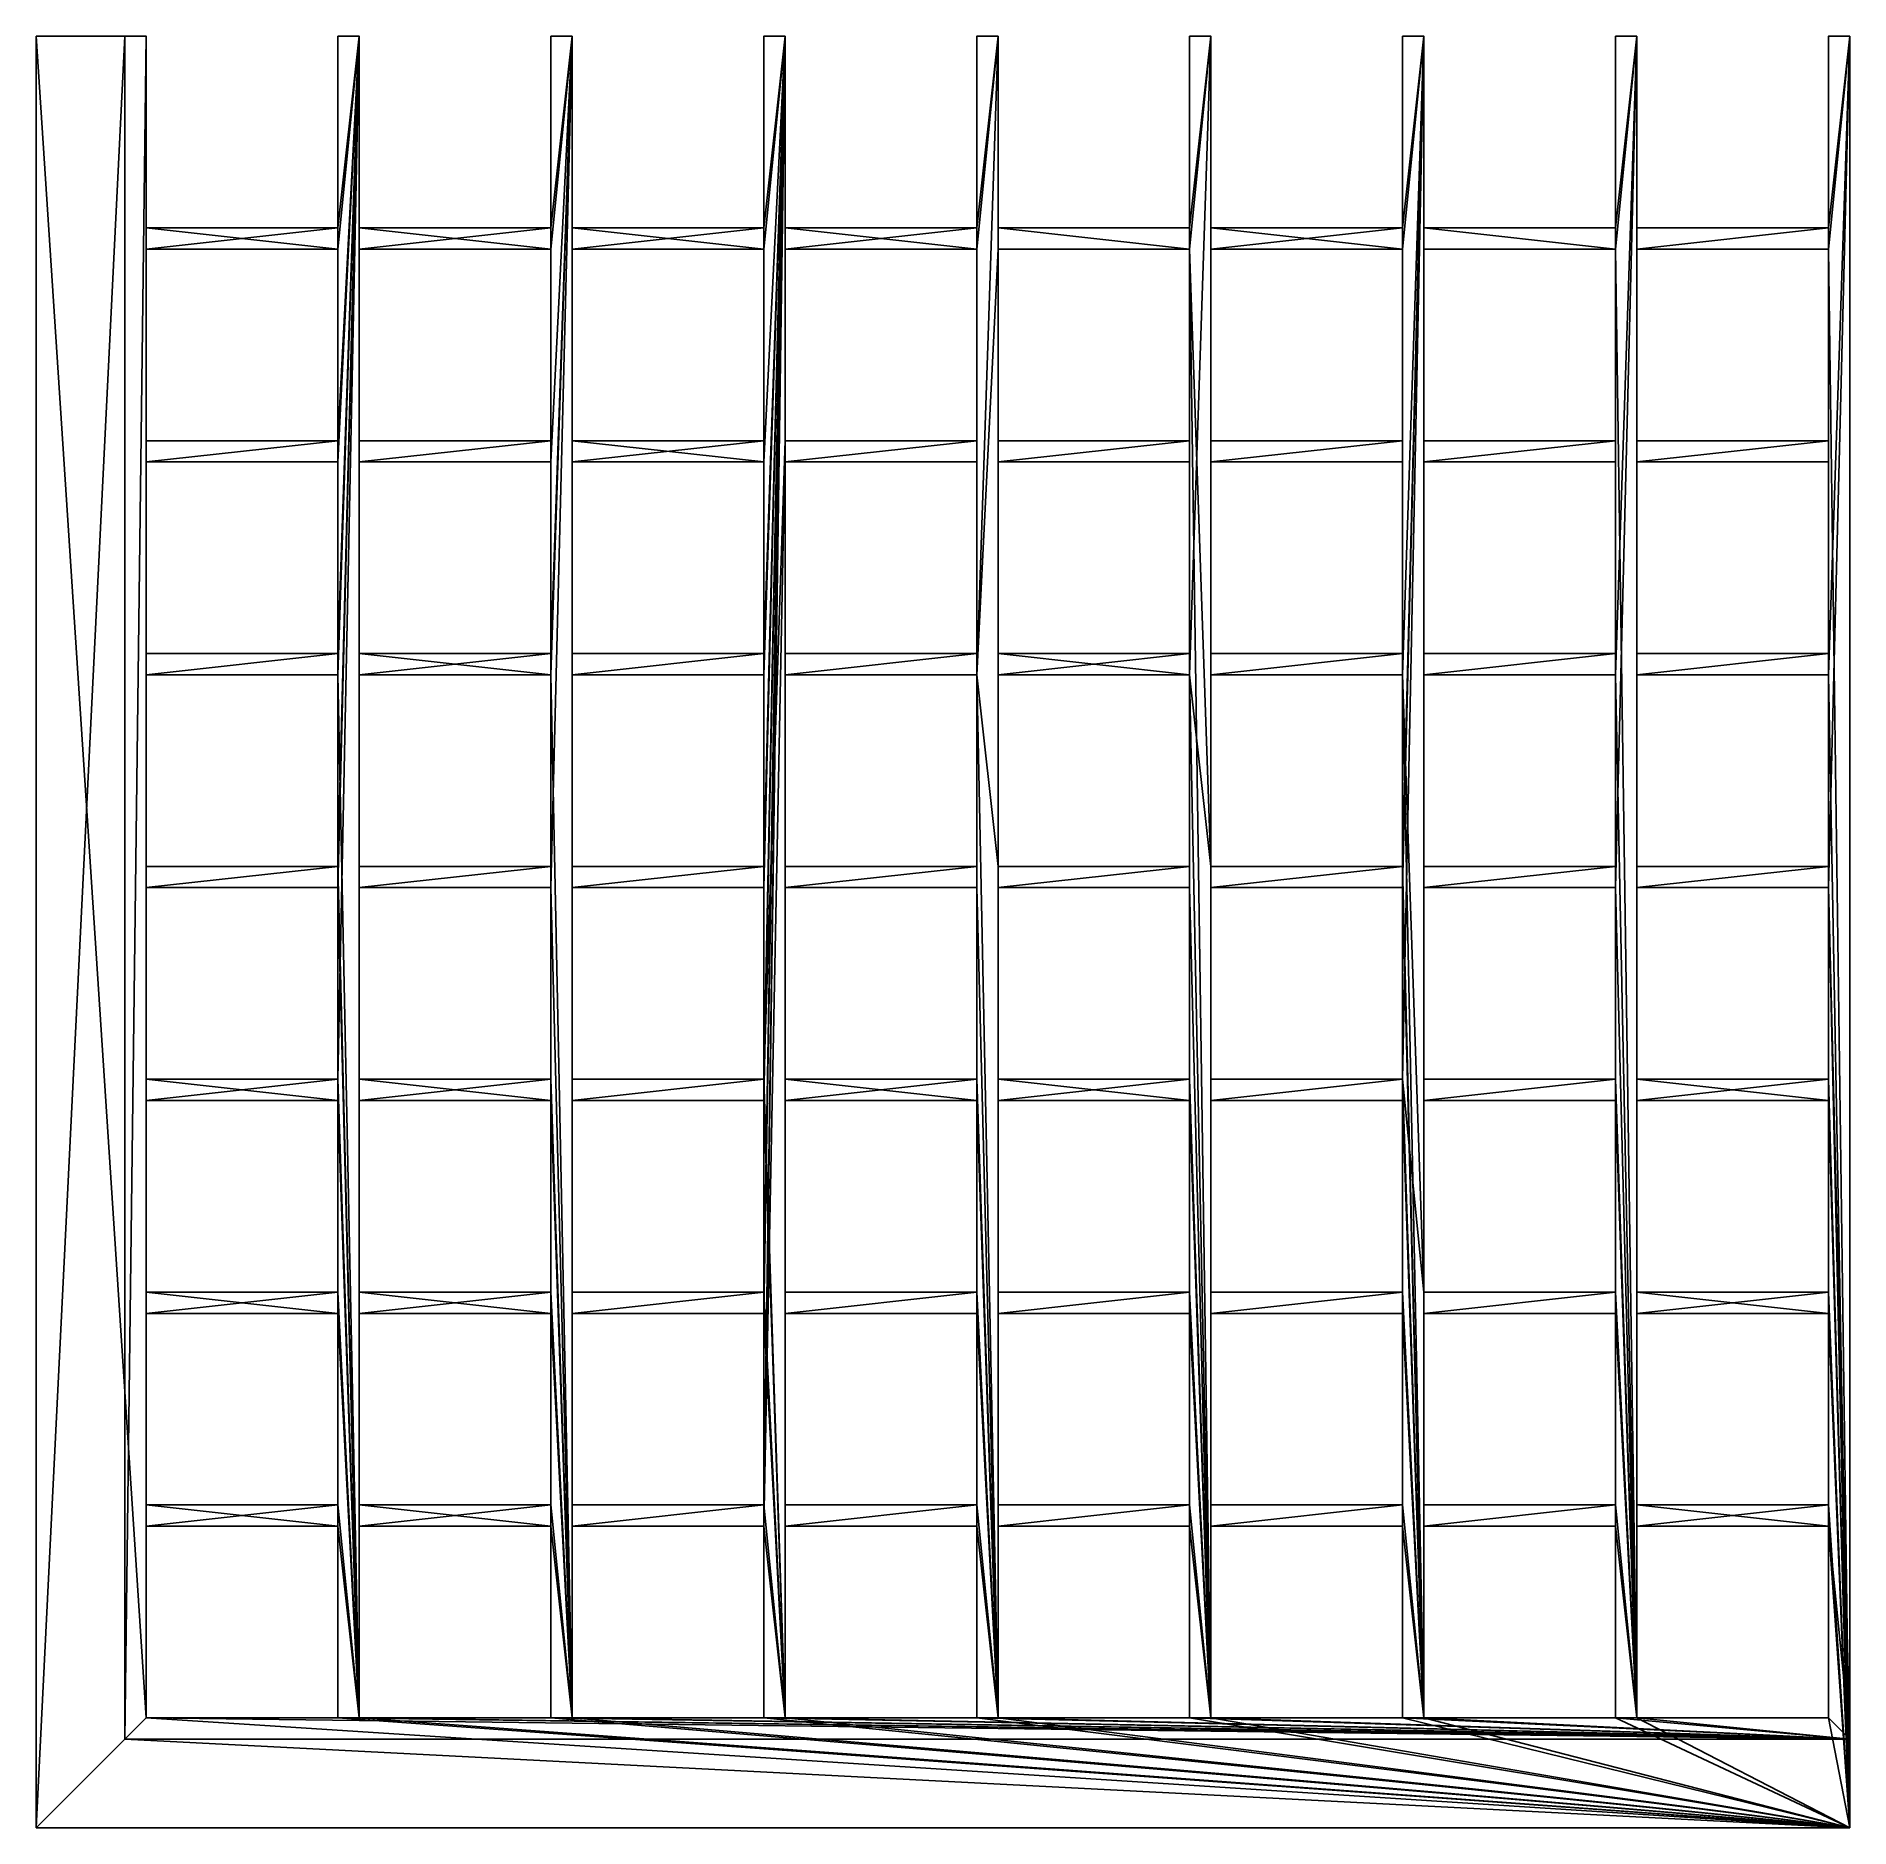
# Model space of a CAD drawing. Header units: metres. Extents: x -102 to 1, y -102 to -1.
import ezdxf

# ---------------------------------------------------------------- set-up
doc = ezdxf.new("R2010")
doc.units = ezdxf.units.M

msp = doc.modelspace()

# ---------------------------------------------------------------- linework, layer by layer
at = {"layer": 'STL2DXF'}
for points in [[(-95.4, -95.4, 10), (-95.4, -0.6, 10), (-101.6, -0.6, 10)], [(-101.6, -101.6, 10), (-95.4, -95.4, 10), (-101.6, -0.6, 10)], [(-96.6, -0.6, -5), (-101.6, -101.6, -5), (-101.6, -0.6, -5)], [(-101.6, -101.6, -5), (-96.6, -0.6, -5), (-96.6, -96.6, -5)], [(-96.6, -0.6, 5), (-101.6, -0.6, -5), (-96.6, -0.6, -5)], [(-101.6, -0.6, -5), (-96.6, -0.6, 5), (-101.6, -0.6, 10)], [(-101.6, -0.6, 10), (-96.6, -0.6, 5), (-95.4, -0.6, 10)], [(-101.6, -0.6, 10), (-101.6, -101.6, -5), (-101.6, -101.6, 10)], [(-101.6, -101.6, -5), (-101.6, -0.6, 10), (-101.6, -0.6, -5)], [(-96.6, -0.6, -5), (-96.6, -96.6, 5), (-96.6, -96.6, -5)], [(-96.6, -96.6, 5), (-96.6, -0.6, -5), (-96.6, -0.6, 5)], [(-95.4, -0.6, 5), (-96.6, -96.6, 5), (-96.6, -0.6, 5)], [(-96.6, -96.6, 5), (-95.4, -0.6, 5), (-95.4, -95.4, 5)], [(-95.4, -0.6, 10), (-96.6, -0.6, 5), (-95.4, -0.6, 5)], [(-95.4, -23.4, 10), (-95.4, -11.4, 10), (-95.4, -0.6, 10)], [(-95.4, -0.6, 10), (-95.4, -95.4, 10), (-95.4, -84.6, 10)], [(-95.4, -0.6, 10), (-95.4, -84.6, 10), (-95.4, -23.4, 10)], [(-95.4, -0.6, 5), (-95.4, -23.4, 5), (-95.4, -95.4, 5)], [(-95.4, -23.4, 5), (-95.4, -0.6, 5), (-95.4, -11.4, 5)], [(-95.4, -0.6, 5), (-95.4, -11.4, 10), (-95.4, -11.4, 5)], [(-95.4, -11.4, 10), (-95.4, -0.6, 5), (-95.4, -0.6, 10)], [(-84.6, -11.4, 10), (-84.6, -23.4, 10), (-84.6, -0.6, 10)], [(-84.6, -0.6, 10), (-84.6, -23.4, 10), (-83.4, -0.6, 10)], [(-83.4, -0.6, 10), (-84.6, -23.4, 10), (-84.6, -36.6, 10)], [(-83.4, -0.6, 10), (-84.6, -36.6, 10), (-83.4, -95.4, 10)], [(-83.4, -0.6, 5), (-84.6, -11.4, 5), (-84.6, -0.6, 5)], [(-84.6, -11.4, 5), (-83.4, -0.6, 5), (-84.6, -12.6, 5)], [(-84.6, -12.6, 5), (-83.4, -0.6, 5), (-84.6, -23.4, 5)], [(-84.6, -23.4, 5), (-83.4, -0.6, 5), (-84.6, -24.6, 5)], [(-84.6, -24.6, 5), (-83.4, -0.6, 5), (-84.6, -35.4, 5)], [(-84.6, -35.4, 5), (-83.4, -0.6, 5), (-84.6, -36.6, 5)], [(-84.6, -36.6, 5), (-83.4, -0.6, 5), (-84.6, -47.4, 5)], [(-84.6, -47.4, 5), (-83.4, -0.6, 5), (-84.6, -48.6, 5)], [(-84.6, -48.6, 5), (-83.4, -0.6, 5), (-84.6, -59.4, 5)], [(-84.6, -59.4, 5), (-83.4, -0.6, 5), (-83.4, -95.4, 5)], [(-83.4, -0.6, 10), (-84.6, -0.6, 5), (-83.4, -0.6, 5)], [(-84.6, -0.6, 5), (-83.4, -0.6, 10), (-84.6, -0.6, 10)], [(-84.6, -0.6, 10), (-84.6, -11.4, 5), (-84.6, -11.4, 10)], [(-84.6, -11.4, 5), (-84.6, -0.6, 10), (-84.6, -0.6, 5)], [(-83.4, -0.6, 10), (-83.4, -95.4, 10), (-83.4, -12.6, 10)], [(-83.4, -0.6, 10), (-83.4, -12.6, 10), (-83.4, -11.4, 10)], [(-83.4, -95.4, 5), (-83.4, -0.6, 5), (-83.4, -12.6, 5)], [(-83.4, -12.6, 5), (-83.4, -0.6, 5), (-83.4, -11.4, 5)], [(-83.4, -0.6, 5), (-83.4, -11.4, 10), (-83.4, -11.4, 5)], [(-83.4, -11.4, 10), (-83.4, -0.6, 5), (-83.4, -0.6, 10)], [(-72.6, -11.4, 10), (-72.6, -35.4, 10), (-72.6, -0.6, 10)], [(-72.6, -0.6, 10), (-72.6, -35.4, 10), (-71.4, -0.6, 10)], [(-71.4, -0.6, 10), (-72.6, -35.4, 10), (-72.6, -36.6, 10)], [(-71.4, -0.6, 10), (-72.6, -36.6, 10), (-71.4, -95.4, 10)], [(-71.4, -0.6, 5), (-72.6, -11.4, 5), (-72.6, -0.6, 5)], [(-72.6, -11.4, 5), (-71.4, -0.6, 5), (-72.6, -12.6, 5)], [(-72.6, -12.6, 5), (-71.4, -0.6, 5), (-72.6, -24.6, 5)], [(-72.6, -24.6, 5), (-71.4, -0.6, 5), (-72.6, -35.4, 5)], [(-72.6, -35.4, 5), (-71.4, -0.6, 5), (-72.6, -36.6, 5)], [(-72.6, -36.6, 5), (-71.4, -0.6, 5), (-72.6, -48.6, 5)], [(-72.6, -48.6, 5), (-71.4, -0.6, 5), (-71.4, -95.4, 5)], [(-71.4, -0.6, 10), (-72.6, -0.6, 5), (-71.4, -0.6, 5)], [(-72.6, -0.6, 5), (-71.4, -0.6, 10), (-72.6, -0.6, 10)], [(-72.6, -0.6, 10), (-72.6, -11.4, 5), (-72.6, -11.4, 10)], [(-72.6, -11.4, 5), (-72.6, -0.6, 10), (-72.6, -0.6, 5)], [(-71.4, -0.6, 10), (-71.4, -95.4, 10), (-71.4, -24.6, 10)], [(-71.4, -0.6, 10), (-71.4, -24.6, 10), (-71.4, -23.4, 10)], [(-71.4, -0.6, 10), (-71.4, -23.4, 10), (-71.4, -12.6, 10)], [(-71.4, -0.6, 10), (-71.4, -12.6, 10), (-71.4, -11.4, 10)], [(-71.4, -95.4, 5), (-71.4, -0.6, 5), (-71.4, -24.6, 5)], [(-71.4, -24.6, 5), (-71.4, -0.6, 5), (-71.4, -11.4, 5)], [(-71.4, -0.6, 5), (-71.4, -11.4, 10), (-71.4, -11.4, 5)], [(-71.4, -11.4, 10), (-71.4, -0.6, 5), (-71.4, -0.6, 10)], [(-60.6, -11.4, 10), (-60.6, -59.4, 10), (-60.6, -0.6, 10)], [(-60.6, -0.6, 10), (-60.6, -59.4, 10), (-59.4, -0.6, 10)], [(-59.4, -0.6, 10), (-60.6, -59.4, 10), (-59.4, -23.4, 10)], [(-59.4, -0.6, 5), (-60.6, -11.4, 5), (-60.6, -0.6, 5)], [(-60.6, -11.4, 5), (-59.4, -0.6, 5), (-60.6, -12.6, 5)], [(-60.6, -12.6, 5), (-59.4, -0.6, 5), (-60.6, -24.6, 5)], [(-60.6, -24.6, 5), (-59.4, -0.6, 5), (-60.6, -35.4, 5)], [(-60.6, -35.4, 5), (-59.4, -0.6, 5), (-60.6, -36.6, 5)], [(-60.6, -36.6, 5), (-59.4, -0.6, 5), (-60.6, -47.4, 5)], [(-60.6, -47.4, 5), (-59.4, -0.6, 5), (-60.6, -48.6, 5)], [(-60.6, -48.6, 5), (-59.4, -0.6, 5), (-60.6, -59.4, 5)], [(-60.6, -59.4, 5), (-59.4, -0.6, 5), (-60.6, -60.6, 5)], [(-60.6, -60.6, 5), (-59.4, -0.6, 5), (-60.6, -71.4, 5)], [(-60.6, -71.4, 5), (-59.4, -0.6, 5), (-60.6, -72.6, 5)], [(-60.6, -72.6, 5), (-59.4, -0.6, 5), (-60.6, -83.4, 5)], [(-60.6, -83.4, 5), (-59.4, -0.6, 5), (-60.6, -84.6, 5)], [(-60.6, -84.6, 5), (-59.4, -0.6, 5), (-59.4, -23.4, 5)], [(-59.4, -0.6, 10), (-60.6, -0.6, 5), (-59.4, -0.6, 5)], [(-60.6, -0.6, 5), (-59.4, -0.6, 10), (-60.6, -0.6, 10)], [(-60.6, -0.6, 10), (-60.6, -11.4, 5), (-60.6, -11.4, 10)], [(-60.6, -11.4, 5), (-60.6, -0.6, 10), (-60.6, -0.6, 5)], [(-59.4, -0.6, 10), (-59.4, -23.4, 10), (-59.4, -12.6, 10)], [(-59.4, -0.6, 10), (-59.4, -12.6, 10), (-59.4, -11.4, 10)], [(-59.4, -23.4, 5), (-59.4, -0.6, 5), (-59.4, -12.6, 5)], [(-59.4, -12.6, 5), (-59.4, -0.6, 5), (-59.4, -11.4, 5)], [(-59.4, -0.6, 5), (-59.4, -11.4, 10), (-59.4, -11.4, 5)], [(-59.4, -11.4, 10), (-59.4, -0.6, 5), (-59.4, -0.6, 10)], [(-48.6, -11.4, 10), (-48.6, -12.6, 10), (-48.6, -0.6, 10)], [(-48.6, -0.6, 10), (-48.6, -12.6, 10), (-47.4, -0.6, 10)], [(-47.4, -0.6, 10), (-48.6, -12.6, 10), (-48.6, -36.6, 10)], [(-47.4, -0.6, 10), (-48.6, -36.6, 10), (-47.4, -12.6, 10)], [(-47.4, -0.6, 5), (-48.6, -11.4, 5), (-48.6, -0.6, 5)], [(-48.6, -11.4, 5), (-47.4, -0.6, 5), (-48.6, -12.6, 5)], [(-48.6, -12.6, 5), (-47.4, -0.6, 5), (-48.6, -36.6, 5)], [(-48.6, -36.6, 5), (-47.4, -0.6, 5), (-47.4, -12.6, 5)], [(-47.4, -0.6, 10), (-48.6, -0.6, 5), (-47.4, -0.6, 5)], [(-48.6, -0.6, 5), (-47.4, -0.6, 10), (-48.6, -0.6, 10)], [(-48.6, -0.6, 10), (-48.6, -11.4, 5), (-48.6, -11.4, 10)], [(-48.6, -11.4, 5), (-48.6, -0.6, 10), (-48.6, -0.6, 5)], [(-47.4, -0.6, 10), (-47.4, -12.6, 10), (-47.4, -11.4, 10)], [(-47.4, -12.6, 5), (-47.4, -0.6, 5), (-47.4, -11.4, 5)], [(-47.4, -0.6, 5), (-47.4, -11.4, 10), (-47.4, -11.4, 5)], [(-47.4, -11.4, 10), (-47.4, -0.6, 5), (-47.4, -0.6, 10)], [(-36.6, -11.4, 10), (-35.4, -0.6, 10), (-36.6, -0.6, 10)], [(-35.4, -0.6, 10), (-36.6, -11.4, 10), (-36.6, -12.6, 10)], [(-35.4, -0.6, 10), (-36.6, -12.6, 10), (-35.4, -47.4, 10)], [(-35.4, -0.6, 5), (-36.6, -11.4, 5), (-36.6, -0.6, 5)], [(-36.6, -11.4, 5), (-35.4, -0.6, 5), (-36.6, -12.6, 5)], [(-36.6, -12.6, 5), (-35.4, -0.6, 5), (-36.6, -36.6, 5)], [(-36.6, -36.6, 5), (-35.4, -0.6, 5), (-35.4, -47.4, 5)], [(-35.4, -0.6, 10), (-36.6, -0.6, 5), (-35.4, -0.6, 5)], [(-36.6, -0.6, 5), (-35.4, -0.6, 10), (-36.6, -0.6, 10)], [(-36.6, -0.6, 10), (-36.6, -11.4, 5), (-36.6, -11.4, 10)], [(-36.6, -11.4, 5), (-36.6, -0.6, 10), (-36.6, -0.6, 5)], [(-35.4, -35.4, 10), (-35.4, -11.4, 10), (-35.4, -0.6, 10)], [(-35.4, -0.6, 10), (-35.4, -47.4, 10), (-35.4, -35.4, 10)], [(-35.4, -47.4, 5), (-35.4, -0.6, 5), (-35.4, -35.4, 5)], [(-35.4, -35.4, 5), (-35.4, -0.6, 5), (-35.4, -11.4, 5)], [(-35.4, -0.6, 5), (-35.4, -11.4, 10), (-35.4, -11.4, 5)], [(-35.4, -11.4, 10), (-35.4, -0.6, 5), (-35.4, -0.6, 10)], [(-24.6, -11.4, 10), (-23.4, -0.6, 10), (-24.6, -0.6, 10)], [(-23.4, -0.6, 10), (-24.6, -11.4, 10), (-24.6, -12.6, 10)], [(-23.4, -0.6, 10), (-24.6, -12.6, 10), (-24.6, -36.6, 10)], [(-23.4, -0.6, 10), (-24.6, -36.6, 10), (-23.4, -71.4, 10)], [(-23.4, -0.6, 5), (-24.6, -11.4, 5), (-24.6, -0.6, 5)], [(-24.6, -11.4, 5), (-23.4, -0.6, 5), (-24.6, -12.6, 5)], [(-24.6, -12.6, 5), (-23.4, -0.6, 5), (-24.6, -36.6, 5)], [(-24.6, -36.6, 5), (-23.4, -0.6, 5), (-24.6, -47.4, 5)], [(-24.6, -47.4, 5), (-23.4, -0.6, 5), (-24.6, -48.6, 5)], [(-24.6, -48.6, 5), (-23.4, -0.6, 5), (-24.6, -59.4, 5)], [(-24.6, -59.4, 5), (-23.4, -0.6, 5), (-23.4, -71.4, 5)], [(-23.4, -0.6, 10), (-24.6, -0.6, 5), (-23.4, -0.6, 5)], [(-24.6, -0.6, 5), (-23.4, -0.6, 10), (-24.6, -0.6, 10)], [(-24.6, -0.6, 10), (-24.6, -11.4, 5), (-24.6, -11.4, 10)], [(-24.6, -11.4, 5), (-24.6, -0.6, 10), (-24.6, -0.6, 5)], [(-23.4, -0.6, 10), (-23.4, -12.6, 10), (-23.4, -11.4, 10)], [(-23.4, -12.6, 10), (-23.4, -0.6, 10), (-23.4, -23.4, 10)], [(-23.4, -0.6, 10), (-23.4, -71.4, 10), (-23.4, -59.4, 10)], [(-23.4, -0.6, 10), (-23.4, -59.4, 10), (-23.4, -23.4, 10)], [(-23.4, -71.4, 5), (-23.4, -0.6, 5), (-23.4, -59.4, 5)], [(-23.4, -59.4, 5), (-23.4, -0.6, 5), (-23.4, -23.4, 5)], [(-23.4, -23.4, 5), (-23.4, -0.6, 5), (-23.4, -12.6, 5)], [(-23.4, -11.4, 5), (-23.4, -12.6, 5), (-23.4, -0.6, 5)], [(-23.4, -0.6, 5), (-23.4, -11.4, 10), (-23.4, -11.4, 5)], [(-23.4, -11.4, 10), (-23.4, -0.6, 5), (-23.4, -0.6, 10)], [(-12.6, -11.4, 10), (-11.4, -0.6, 10), (-12.6, -0.6, 10)], [(-11.4, -0.6, 10), (-12.6, -11.4, 10), (-12.6, -12.6, 10)], [(-11.4, -0.6, 10), (-12.6, -12.6, 10), (-11.4, -95.4, 10)], [(-11.4, -0.6, 5), (-12.6, -11.4, 5), (-12.6, -0.6, 5)], [(-12.6, -11.4, 5), (-11.4, -0.6, 5), (-12.6, -12.6, 5)], [(-12.6, -12.6, 5), (-11.4, -0.6, 5), (-12.6, -36.6, 5)], [(-12.6, -36.6, 5), (-11.4, -0.6, 5), (-12.6, -48.6, 5)], [(-11.4, -95.4, 5), (-12.6, -48.6, 5), (-11.4, -0.6, 5)], [(-11.4, -0.6, 10), (-12.6, -0.6, 5), (-11.4, -0.6, 5)], [(-12.6, -0.6, 5), (-11.4, -0.6, 10), (-12.6, -0.6, 10)], [(-12.6, -0.6, 10), (-12.6, -11.4, 5), (-12.6, -11.4, 10)], [(-12.6, -11.4, 5), (-12.6, -0.6, 10), (-12.6, -0.6, 5)], [(-11.4, -23.4, 10), (-11.4, -11.4, 10), (-11.4, -0.6, 10)], [(-11.4, -0.6, 10), (-11.4, -95.4, 10), (-11.4, -84.6, 10)], [(-11.4, -0.6, 10), (-11.4, -84.6, 10), (-11.4, -83.4, 10)], [(-11.4, -0.6, 10), (-11.4, -83.4, 10), (-11.4, -72.6, 10)], [(-11.4, -0.6, 10), (-11.4, -72.6, 10), (-11.4, -23.4, 10)], [(-11.4, -95.4, 5), (-11.4, -0.6, 5), (-11.4, -83.4, 5)], [(-11.4, -0.6, 5), (-11.4, -23.4, 5), (-11.4, -83.4, 5)], [(-11.4, -23.4, 5), (-11.4, -0.6, 5), (-11.4, -11.4, 5)], [(-11.4, -0.6, 5), (-11.4, -11.4, 10), (-11.4, -11.4, 5)], [(-11.4, -11.4, 10), (-11.4, -0.6, 5), (-11.4, -0.6, 10)], [(-0.6, -11.4, 10), (0.6, -0.6, 10), (-0.6, -0.6, 10)], [(0.6, -0.6, 10), (-0.6, -11.4, 10), (-0.6, -12.6, 10)], [(0.6, -0.6, 10), (-0.6, -12.6, 10), (0.6, -101.6, 10)], [(0.6, -0.6, 5), (-0.6, -11.4, 5), (-0.6, -0.6, 5)], [(-0.6, -11.4, 5), (0.6, -0.6, 5), (-0.6, -12.6, 5)], [(-0.6, -12.6, 5), (0.6, -0.6, 5), (-0.6, -36.6, 5)], [(-0.6, -36.6, 5), (0.6, -0.6, 5), (-0.6, -48.6, 5)], [(0.6, -96.6, 5), (-0.6, -48.6, 5), (0.6, -0.6, 5)], [(-0.6, -0.6, 10), (-0.6, -11.4, 5), (-0.6, -11.4, 10)], [(-0.6, -11.4, 5), (-0.6, -0.6, 10), (-0.6, -0.6, 5)], [(-0.6, -0.6, 5), (0.6, -0.6, 10), (0.6, -0.6, 5)], [(0.6, -0.6, 10), (-0.6, -0.6, 5), (-0.6, -0.6, 10)], [(0.6, -101.6, 10), (0.6, -96.6, 5), (0.6, -0.6, 10)], [(0.6, -0.6, 10), (0.6, -96.6, 5), (0.6, -0.6, 5)], [(-95.4, -11.4, 10), (-95.4, -23.4, 10), (-95.4, -12.6, 10)], [(-95.4, -11.4, 10), (-95.4, -12.6, 10), (-84.6, -12.6, 10)], [(-95.4, -11.4, 10), (-84.6, -12.6, 10), (-84.6, -11.4, 10)], [(-95.4, -23.4, 5), (-95.4, -11.4, 5), (-95.4, -12.6, 5)], [(-95.4, -12.6, 5), (-95.4, -11.4, 5), (-84.6, -11.4, 5)], [(-95.4, -12.6, 5), (-84.6, -11.4, 5), (-84.6, -12.6, 5)], [(-95.4, -11.4, 10), (-84.6, -11.4, 5), (-95.4, -11.4, 5)], [(-84.6, -11.4, 5), (-95.4, -11.4, 10), (-84.6, -11.4, 10)], [(-84.6, -11.4, 10), (-84.6, -12.6, 10), (-84.6, -23.4, 10)], [(-72.6, -12.6, 10), (-83.4, -11.4, 10), (-83.4, -12.6, 10)], [(-83.4, -11.4, 10), (-72.6, -12.6, 10), (-72.6, -11.4, 10)], [(-72.6, -11.4, 5), (-83.4, -12.6, 5), (-83.4, -11.4, 5)], [(-83.4, -12.6, 5), (-72.6, -11.4, 5), (-72.6, -12.6, 5)], [(-83.4, -11.4, 10), (-72.6, -11.4, 5), (-83.4, -11.4, 5)], [(-72.6, -11.4, 5), (-83.4, -11.4, 10), (-72.6, -11.4, 10)], [(-72.6, -12.6, 10), (-72.6, -35.4, 10), (-72.6, -11.4, 10)], [(-60.6, -12.6, 10), (-71.4, -11.4, 10), (-71.4, -12.6, 10)], [(-71.4, -11.4, 10), (-60.6, -12.6, 10), (-60.6, -11.4, 10)], [(-71.4, -24.6, 5), (-71.4, -11.4, 5), (-71.4, -12.6, 5)], [(-60.6, -11.4, 5), (-71.4, -12.6, 5), (-71.4, -11.4, 5)], [(-71.4, -12.6, 5), (-60.6, -11.4, 5), (-60.6, -12.6, 5)], [(-71.4, -11.4, 10), (-60.6, -11.4, 5), (-71.4, -11.4, 5)], [(-60.6, -11.4, 5), (-71.4, -11.4, 10), (-60.6, -11.4, 10)], [(-60.6, -12.6, 10), (-60.6, -59.4, 10), (-60.6, -11.4, 10)], [(-48.6, -12.6, 10), (-59.4, -11.4, 10), (-59.4, -12.6, 10)], [(-59.4, -11.4, 10), (-48.6, -12.6, 10), (-48.6, -11.4, 10)], [(-59.4, -12.6, 5), (-59.4, -11.4, 5), (-48.6, -11.4, 5)], [(-59.4, -12.6, 5), (-48.6, -11.4, 5), (-48.6, -12.6, 5)], [(-59.4, -11.4, 10), (-48.6, -11.4, 5), (-59.4, -11.4, 5)], [(-48.6, -11.4, 5), (-59.4, -11.4, 10), (-48.6, -11.4, 10)], [(-36.6, -12.6, 10), (-47.4, -11.4, 10), (-47.4, -12.6, 10)], [(-47.4, -11.4, 10), (-36.6, -12.6, 10), (-36.6, -11.4, 10)], [(-47.4, -11.4, 5), (-36.6, -12.6, 5), (-47.4, -12.6, 5)], [(-36.6, -12.6, 5), (-47.4, -11.4, 5), (-36.6, -11.4, 5)], [(-47.4, -11.4, 10), (-36.6, -11.4, 5), (-47.4, -11.4, 5)], [(-36.6, -11.4, 5), (-47.4, -11.4, 10), (-36.6, -11.4, 10)], [(-35.4, -11.4, 10), (-35.4, -35.4, 10), (-35.4, -23.4, 10)], [(-35.4, -11.4, 10), (-35.4, -23.4, 10), (-35.4, -12.6, 10)], [(-35.4, -11.4, 10), (-35.4, -12.6, 10), (-24.6, -12.6, 10)], [(-35.4, -11.4, 10), (-24.6, -12.6, 10), (-24.6, -11.4, 10)], [(-35.4, -35.4, 5), (-35.4, -11.4, 5), (-35.4, -12.6, 5)], [(-24.6, -11.4, 5), (-35.4, -12.6, 5), (-35.4, -11.4, 5)], [(-35.4, -12.6, 5), (-24.6, -11.4, 5), (-24.6, -12.6, 5)], [(-35.4, -11.4, 10), (-24.6, -11.4, 5), (-35.4, -11.4, 5)], [(-24.6, -11.4, 5), (-35.4, -11.4, 10), (-24.6, -11.4, 10)], [(-23.4, -11.4, 10), (-23.4, -12.6, 10), (-12.6, -12.6, 10)], [(-23.4, -11.4, 10), (-12.6, -12.6, 10), (-12.6, -11.4, 10)], [(-23.4, -12.6, 5), (-23.4, -11.4, 5), (-12.6, -12.6, 5)], [(-12.6, -12.6, 5), (-23.4, -11.4, 5), (-12.6, -11.4, 5)], [(-23.4, -11.4, 10), (-12.6, -11.4, 5), (-23.4, -11.4, 5)], [(-12.6, -11.4, 5), (-23.4, -11.4, 10), (-12.6, -11.4, 10)], [(-11.4, -11.4, 10), (-11.4, -23.4, 10), (-11.4, -12.6, 10)], [(-11.4, -11.4, 10), (-11.4, -12.6, 10), (-0.6, -11.4, 10)], [(-0.6, -11.4, 10), (-11.4, -12.6, 10), (-0.6, -12.6, 10)], [(-11.4, -23.4, 5), (-11.4, -11.4, 5), (-11.4, -12.6, 5)], [(-11.4, -12.6, 5), (-11.4, -11.4, 5), (-0.6, -11.4, 5)], [(-11.4, -12.6, 5), (-0.6, -11.4, 5), (-0.6, -12.6, 5)], [(-11.4, -11.4, 10), (-0.6, -11.4, 5), (-11.4, -11.4, 5)], [(-0.6, -11.4, 5), (-11.4, -11.4, 10), (-0.6, -11.4, 10)], [(-84.6, -12.6, 10), (-95.4, -12.6, 5), (-84.6, -12.6, 5)], [(-95.4, -12.6, 5), (-84.6, -12.6, 10), (-95.4, -12.6, 10)], [(-95.4, -12.6, 5), (-95.4, -23.4, 10), (-95.4, -23.4, 5)], [(-95.4, -23.4, 10), (-95.4, -12.6, 5), (-95.4, -12.6, 10)], [(-84.6, -12.6, 10), (-84.6, -23.4, 5), (-84.6, -23.4, 10)], [(-84.6, -23.4, 5), (-84.6, -12.6, 10), (-84.6, -12.6, 5)], [(-83.4, -84.6, 10), (-83.4, -12.6, 10), (-83.4, -95.4, 10)], [(-83.4, -12.6, 10), (-83.4, -84.6, 10), (-83.4, -23.4, 10)], [(-83.4, -95.4, 5), (-83.4, -12.6, 5), (-83.4, -84.6, 5)], [(-83.4, -84.6, 5), (-83.4, -12.6, 5), (-83.4, -23.4, 5)], [(-72.6, -12.6, 10), (-83.4, -12.6, 5), (-72.6, -12.6, 5)], [(-83.4, -12.6, 5), (-72.6, -12.6, 10), (-83.4, -12.6, 10)], [(-83.4, -12.6, 5), (-83.4, -23.4, 10), (-83.4, -23.4, 5)], [(-83.4, -23.4, 10), (-83.4, -12.6, 5), (-83.4, -12.6, 10)], [(-72.6, -23.4, 10), (-72.6, -24.6, 10), (-72.6, -12.6, 10)], [(-72.6, -12.6, 10), (-72.6, -24.6, 10), (-72.6, -35.4, 10)], [(-72.6, -24.6, 5), (-72.6, -23.4, 5), (-72.6, -12.6, 5)], [(-72.6, -12.6, 10), (-72.6, -23.4, 5), (-72.6, -23.4, 10)], [(-72.6, -23.4, 5), (-72.6, -12.6, 10), (-72.6, -12.6, 5)], [(-71.4, -24.6, 5), (-71.4, -12.6, 5), (-71.4, -23.4, 5)], [(-60.6, -12.6, 10), (-71.4, -12.6, 5), (-60.6, -12.6, 5)], [(-71.4, -12.6, 5), (-60.6, -12.6, 10), (-71.4, -12.6, 10)], [(-71.4, -12.6, 5), (-71.4, -23.4, 10), (-71.4, -23.4, 5)], [(-71.4, -23.4, 10), (-71.4, -12.6, 5), (-71.4, -12.6, 10)], [(-60.6, -23.4, 10), (-60.6, -24.6, 10), (-60.6, -12.6, 10)], [(-60.6, -24.6, 10), (-60.6, -59.4, 10), (-60.6, -12.6, 10)], [(-60.6, -24.6, 5), (-60.6, -23.4, 5), (-60.6, -12.6, 5)], [(-60.6, -12.6, 10), (-60.6, -23.4, 5), (-60.6, -23.4, 10)], [(-60.6, -23.4, 5), (-60.6, -12.6, 10), (-60.6, -12.6, 5)], [(-48.6, -12.6, 10), (-59.4, -12.6, 5), (-48.6, -12.6, 5)], [(-59.4, -12.6, 5), (-48.6, -12.6, 10), (-59.4, -12.6, 10)], [(-59.4, -12.6, 5), (-59.4, -23.4, 10), (-59.4, -23.4, 5)], [(-59.4, -23.4, 10), (-59.4, -12.6, 5), (-59.4, -12.6, 10)], [(-48.6, -23.4, 10), (-48.6, -36.6, 10), (-48.6, -12.6, 10)], [(-47.4, -12.6, 10), (-48.6, -36.6, 10), (-47.4, -47.4, 10)], [(-48.6, -24.6, 5), (-48.6, -23.4, 5), (-48.6, -12.6, 5)], [(-48.6, -24.6, 5), (-48.6, -12.6, 5), (-48.6, -35.4, 5)], [(-48.6, -36.6, 5), (-48.6, -35.4, 5), (-48.6, -12.6, 5)], [(-48.6, -36.6, 5), (-47.4, -12.6, 5), (-47.4, -47.4, 5)], [(-48.6, -12.6, 10), (-48.6, -23.4, 5), (-48.6, -23.4, 10)], [(-48.6, -23.4, 5), (-48.6, -12.6, 10), (-48.6, -12.6, 5)], [(-47.4, -12.6, 10), (-47.4, -47.4, 10), (-47.4, -23.4, 10)], [(-47.4, -23.4, 5), (-47.4, -47.4, 5), (-47.4, -12.6, 5)], [(-36.6, -12.6, 10), (-47.4, -12.6, 5), (-36.6, -12.6, 5)], [(-47.4, -12.6, 5), (-36.6, -12.6, 10), (-47.4, -12.6, 10)], [(-47.4, -12.6, 5), (-47.4, -23.4, 10), (-47.4, -23.4, 5)], [(-47.4, -23.4, 10), (-47.4, -12.6, 5), (-47.4, -12.6, 10)], [(-36.6, -36.6, 10), (-35.4, -95.4, 10), (-36.6, -12.6, 10)], [(-35.4, -47.4, 10), (-36.6, -12.6, 10), (-35.4, -95.4, 10)], [(-36.6, -23.4, 10), (-36.6, -24.6, 10), (-36.6, -12.6, 10)], [(-36.6, -12.6, 10), (-36.6, -24.6, 10), (-36.6, -36.6, 10)], [(-36.6, -24.6, 5), (-36.6, -23.4, 5), (-36.6, -12.6, 5)], [(-36.6, -24.6, 5), (-36.6, -12.6, 5), (-36.6, -35.4, 5)], [(-36.6, -36.6, 5), (-36.6, -35.4, 5), (-36.6, -12.6, 5)], [(-36.6, -12.6, 10), (-36.6, -23.4, 5), (-36.6, -23.4, 10)], [(-36.6, -23.4, 5), (-36.6, -12.6, 10), (-36.6, -12.6, 5)], [(-35.4, -35.4, 5), (-35.4, -12.6, 5), (-35.4, -23.4, 5)], [(-24.6, -12.6, 10), (-35.4, -12.6, 5), (-24.6, -12.6, 5)], [(-35.4, -12.6, 5), (-24.6, -12.6, 10), (-35.4, -12.6, 10)], [(-35.4, -12.6, 5), (-35.4, -23.4, 10), (-35.4, -23.4, 5)], [(-35.4, -23.4, 10), (-35.4, -12.6, 5), (-35.4, -12.6, 10)], [(-24.6, -23.4, 10), (-24.6, -36.6, 10), (-24.6, -12.6, 10)], [(-24.6, -24.6, 5), (-24.6, -23.4, 5), (-24.6, -12.6, 5)], [(-24.6, -24.6, 5), (-24.6, -12.6, 5), (-24.6, -35.4, 5)], [(-24.6, -36.6, 5), (-24.6, -35.4, 5), (-24.6, -12.6, 5)], [(-24.6, -12.6, 10), (-24.6, -23.4, 5), (-24.6, -23.4, 10)], [(-24.6, -23.4, 5), (-24.6, -12.6, 10), (-24.6, -12.6, 5)], [(-12.6, -12.6, 10), (-23.4, -12.6, 5), (-12.6, -12.6, 5)], [(-23.4, -12.6, 5), (-12.6, -12.6, 10), (-23.4, -12.6, 10)], [(-23.4, -12.6, 5), (-23.4, -23.4, 10), (-23.4, -23.4, 5)], [(-23.4, -23.4, 10), (-23.4, -12.6, 5), (-23.4, -12.6, 10)], [(-12.6, -36.6, 10), (-11.4, -95.4, 10), (-12.6, -12.6, 10)], [(-12.6, -23.4, 10), (-12.6, -36.6, 10), (-12.6, -12.6, 10)], [(-12.6, -24.6, 5), (-12.6, -23.4, 5), (-12.6, -12.6, 5)], [(-12.6, -24.6, 5), (-12.6, -12.6, 5), (-12.6, -35.4, 5)], [(-12.6, -36.6, 5), (-12.6, -35.4, 5), (-12.6, -12.6, 5)], [(-12.6, -12.6, 10), (-12.6, -23.4, 5), (-12.6, -23.4, 10)], [(-12.6, -23.4, 5), (-12.6, -12.6, 10), (-12.6, -12.6, 5)], [(-0.6, -12.6, 10), (-11.4, -12.6, 5), (-0.6, -12.6, 5)], [(-11.4, -12.6, 5), (-0.6, -12.6, 10), (-11.4, -12.6, 10)], [(-11.4, -12.6, 5), (-11.4, -23.4, 10), (-11.4, -23.4, 5)], [(-11.4, -23.4, 10), (-11.4, -12.6, 5), (-11.4, -12.6, 10)], [(-0.6, -36.6, 10), (0.6, -101.6, 10), (-0.6, -12.6, 10)], [(-0.6, -23.4, 10), (-0.6, -24.6, 10), (-0.6, -12.6, 10)], [(-0.6, -12.6, 10), (-0.6, -24.6, 10), (-0.6, -36.6, 10)], [(-0.6, -24.6, 5), (-0.6, -23.4, 5), (-0.6, -12.6, 5)], [(-0.6, -24.6, 5), (-0.6, -12.6, 5), (-0.6, -35.4, 5)], [(-0.6, -36.6, 5), (-0.6, -35.4, 5), (-0.6, -12.6, 5)], [(-0.6, -12.6, 10), (-0.6, -23.4, 5), (-0.6, -23.4, 10)], [(-0.6, -23.4, 5), (-0.6, -12.6, 10), (-0.6, -12.6, 5)], [(-95.4, -23.4, 10), (-95.4, -84.6, 10), (-95.4, -24.6, 10)], [(-95.4, -23.4, 10), (-95.4, -24.6, 10), (-84.6, -23.4, 10)], [(-84.6, -23.4, 10), (-95.4, -24.6, 10), (-84.6, -24.6, 10)], [(-95.4, -23.4, 5), (-95.4, -84.6, 5), (-95.4, -95.4, 5)], [(-95.4, -84.6, 5), (-95.4, -23.4, 5), (-95.4, -24.6, 5)], [(-84.6, -23.4, 5), (-95.4, -24.6, 5), (-95.4, -23.4, 5)], [(-95.4, -24.6, 5), (-84.6, -23.4, 5), (-84.6, -24.6, 5)], [(-95.4, -23.4, 10), (-84.6, -23.4, 5), (-95.4, -23.4, 5)], [(-84.6, -23.4, 5), (-95.4, -23.4, 10), (-84.6, -23.4, 10)], [(-84.6, -24.6, 10), (-84.6, -36.6, 10), (-84.6, -23.4, 10)], [(-83.4, -23.4, 10), (-83.4, -84.6, 10), (-83.4, -24.6, 10)], [(-83.4, -23.4, 10), (-83.4, -24.6, 10), (-72.6, -23.4, 10)], [(-72.6, -23.4, 10), (-83.4, -24.6, 10), (-72.6, -24.6, 10)], [(-83.4, -84.6, 5), (-83.4, -23.4, 5), (-83.4, -24.6, 5)], [(-72.6, -23.4, 5), (-83.4, -24.6, 5), (-83.4, -23.4, 5)], [(-83.4, -24.6, 5), (-72.6, -23.4, 5), (-72.6, -24.6, 5)], [(-83.4, -23.4, 10), (-72.6, -23.4, 5), (-83.4, -23.4, 5)], [(-72.6, -23.4, 5), (-83.4, -23.4, 10), (-72.6, -23.4, 10)], [(-60.6, -24.6, 10), (-71.4, -23.4, 10), (-71.4, -24.6, 10)], [(-71.4, -23.4, 10), (-60.6, -24.6, 10), (-60.6, -23.4, 10)], [(-60.6, -23.4, 5), (-71.4, -24.6, 5), (-71.4, -23.4, 5)], [(-71.4, -24.6, 5), (-60.6, -23.4, 5), (-60.6, -24.6, 5)], [(-71.4, -23.4, 10), (-60.6, -23.4, 5), (-71.4, -23.4, 5)], [(-60.6, -23.4, 5), (-71.4, -23.4, 10), (-60.6, -23.4, 10)], [(-60.6, -59.4, 10), (-59.4, -95.4, 10), (-59.4, -23.4, 10)], [(-59.4, -95.4, 5), (-60.6, -84.6, 5), (-59.4, -23.4, 5)], [(-59.4, -23.4, 10), (-59.4, -24.6, 10), (-48.6, -23.4, 10)], [(-59.4, -24.6, 10), (-59.4, -23.4, 10), (-59.4, -95.4, 10)], [(-48.6, -23.4, 10), (-59.4, -24.6, 10), (-48.6, -24.6, 10)], [(-59.4, -23.4, 5), (-59.4, -24.6, 5), (-59.4, -95.4, 5)], [(-59.4, -24.6, 5), (-59.4, -23.4, 5), (-48.6, -23.4, 5)], [(-59.4, -24.6, 5), (-48.6, -23.4, 5), (-48.6, -24.6, 5)], [(-59.4, -23.4, 10), (-48.6, -23.4, 5), (-59.4, -23.4, 5)], [(-48.6, -23.4, 5), (-59.4, -23.4, 10), (-48.6, -23.4, 10)], [(-48.6, -24.6, 10), (-48.6, -36.6, 10), (-48.6, -23.4, 10)], [(-47.4, -36.6, 10), (-47.4, -23.4, 10), (-47.4, -47.4, 10)], [(-47.4, -23.4, 10), (-47.4, -36.6, 10), (-47.4, -35.4, 10)], [(-47.4, -23.4, 10), (-47.4, -35.4, 10), (-47.4, -24.6, 10)], [(-47.4, -23.4, 10), (-47.4, -24.6, 10), (-36.6, -23.4, 10)], [(-36.6, -23.4, 10), (-47.4, -24.6, 10), (-36.6, -24.6, 10)], [(-47.4, -23.4, 5), (-47.4, -24.6, 5), (-47.4, -35.4, 5)], [(-47.4, -24.6, 5), (-47.4, -23.4, 5), (-36.6, -23.4, 5)], [(-47.4, -24.6, 5), (-36.6, -23.4, 5), (-36.6, -24.6, 5)], [(-47.4, -47.4, 5), (-47.4, -23.4, 5), (-47.4, -36.6, 5)], [(-47.4, -36.6, 5), (-47.4, -23.4, 5), (-47.4, -35.4, 5)], [(-47.4, -23.4, 10), (-36.6, -23.4, 5), (-47.4, -23.4, 5)], [(-36.6, -23.4, 5), (-47.4, -23.4, 10), (-36.6, -23.4, 10)], [(-35.4, -24.6, 10), (-35.4, -23.4, 10), (-35.4, -35.4, 10)], [(-35.4, -23.4, 10), (-35.4, -24.6, 10), (-24.6, -23.4, 10)], [(-24.6, -23.4, 10), (-35.4, -24.6, 10), (-24.6, -24.6, 10)], [(-35.4, -23.4, 5), (-35.4, -24.6, 5), (-35.4, -35.4, 5)], [(-35.4, -24.6, 5), (-35.4, -23.4, 5), (-24.6, -23.4, 5)], [(-35.4, -24.6, 5), (-24.6, -23.4, 5), (-24.6, -24.6, 5)], [(-35.4, -23.4, 10), (-24.6, -23.4, 5), (-35.4, -23.4, 5)], [(-24.6, -23.4, 5), (-35.4, -23.4, 10), (-24.6, -23.4, 10)], [(-24.6, -24.6, 10), (-24.6, -36.6, 10), (-24.6, -23.4, 10)], [(-23.4, -23.4, 10), (-23.4, -24.6, 10), (-12.6, -23.4, 10)], [(-23.4, -24.6, 10), (-23.4, -23.4, 10), (-23.4, -35.4, 10)], [(-23.4, -35.4, 10), (-23.4, -23.4, 10), (-23.4, -59.4, 10)], [(-12.6, -23.4, 10), (-23.4, -24.6, 10), (-12.6, -24.6, 10)], [(-23.4, -23.4, 5), (-23.4, -24.6, 5), (-23.4, -35.4, 5)], [(-23.4, -24.6, 5), (-23.4, -23.4, 5), (-12.6, -23.4, 5)], [(-23.4, -24.6, 5), (-12.6, -23.4, 5), (-12.6, -24.6, 5)], [(-23.4, -59.4, 5), (-23.4, -23.4, 5), (-23.4, -35.4, 5)], [(-23.4, -23.4, 10), (-12.6, -23.4, 5), (-23.4, -23.4, 5)], [(-12.6, -23.4, 5), (-23.4, -23.4, 10), (-12.6, -23.4, 10)], [(-12.6, -24.6, 10), (-12.6, -36.6, 10), (-12.6, -23.4, 10)], [(-11.4, -23.4, 10), (-11.4, -72.6, 10), (-11.4, -24.6, 10)], [(-11.4, -23.4, 10), (-11.4, -24.6, 10), (-0.6, -23.4, 10)], [(-0.6, -23.4, 10), (-11.4, -24.6, 10), (-0.6, -24.6, 10)], [(-0.6, -23.4, 5), (-11.4, -24.6, 5), (-11.4, -23.4, 5)], [(-11.4, -24.6, 5), (-0.6, -23.4, 5), (-0.6, -24.6, 5)], [(-11.4, -23.4, 5), (-11.4, -72.6, 5), (-11.4, -83.4, 5)], [(-11.4, -72.6, 5), (-11.4, -23.4, 5), (-11.4, -24.6, 5)], [(-11.4, -23.4, 10), (-0.6, -23.4, 5), (-11.4, -23.4, 5)], [(-0.6, -23.4, 5), (-11.4, -23.4, 10), (-0.6, -23.4, 10)], [(-95.4, -24.6, 10), (-95.4, -84.6, 10), (-95.4, -83.4, 10)], [(-95.4, -24.6, 10), (-95.4, -83.4, 10), (-95.4, -72.6, 10)], [(-95.4, -24.6, 10), (-95.4, -72.6, 10), (-95.4, -71.4, 10)], [(-95.4, -24.6, 10), (-95.4, -71.4, 10), (-95.4, -60.6, 10)], [(-95.4, -24.6, 10), (-95.4, -60.6, 10), (-95.4, -59.4, 10)], [(-95.4, -24.6, 10), (-95.4, -59.4, 10), (-95.4, -47.4, 10)], [(-95.4, -24.6, 10), (-95.4, -47.4, 10), (-95.4, -35.4, 10)], [(-95.4, -84.6, 5), (-95.4, -24.6, 5), (-95.4, -35.4, 5)], [(-84.6, -24.6, 10), (-95.4, -24.6, 5), (-84.6, -24.6, 5)], [(-95.4, -24.6, 5), (-84.6, -24.6, 10), (-95.4, -24.6, 10)], [(-95.4, -24.6, 5), (-95.4, -35.4, 10), (-95.4, -35.4, 5)], [(-95.4, -35.4, 10), (-95.4, -24.6, 5), (-95.4, -24.6, 10)], [(-84.6, -35.4, 10), (-84.6, -36.6, 10), (-84.6, -24.6, 10)], [(-84.6, -24.6, 10), (-84.6, -35.4, 5), (-84.6, -35.4, 10)], [(-84.6, -35.4, 5), (-84.6, -24.6, 10), (-84.6, -24.6, 5)], [(-83.4, -24.6, 10), (-83.4, -84.6, 10), (-83.4, -83.4, 10)], [(-83.4, -24.6, 10), (-83.4, -83.4, 10), (-83.4, -72.6, 10)], [(-83.4, -24.6, 10), (-83.4, -72.6, 10), (-83.4, -71.4, 10)], [(-83.4, -24.6, 10), (-83.4, -71.4, 10), (-83.4, -60.6, 10)], [(-83.4, -24.6, 10), (-83.4, -60.6, 10), (-83.4, -59.4, 10)], [(-83.4, -24.6, 10), (-83.4, -59.4, 10), (-83.4, -47.4, 10)], [(-83.4, -24.6, 10), (-83.4, -47.4, 10), (-83.4, -36.6, 10)], [(-83.4, -24.6, 10), (-83.4, -36.6, 10), (-83.4, -35.4, 10)], [(-83.4, -84.6, 5), (-83.4, -24.6, 5), (-83.4, -35.4, 5)], [(-72.6, -24.6, 10), (-83.4, -24.6, 5), (-72.6, -24.6, 5)], [(-83.4, -24.6, 5), (-72.6, -24.6, 10), (-83.4, -24.6, 10)], [(-83.4, -24.6, 5), (-83.4, -35.4, 10), (-83.4, -35.4, 5)], [(-83.4, -35.4, 10), (-83.4, -24.6, 5), (-83.4, -24.6, 10)], [(-72.6, -24.6, 10), (-72.6, -35.4, 5), (-72.6, -35.4, 10)], [(-72.6, -35.4, 5), (-72.6, -24.6, 10), (-72.6, -24.6, 5)], [(-71.4, -95.4, 10), (-71.4, -83.4, 10), (-71.4, -24.6, 10)], [(-71.4, -83.4, 10), (-71.4, -35.4, 10), (-71.4, -24.6, 10)], [(-71.4, -95.4, 5), (-71.4, -24.6, 5), (-71.4, -83.4, 5)], [(-71.4, -83.4, 5), (-71.4, -24.6, 5), (-71.4, -35.4, 5)], [(-60.6, -24.6, 10), (-71.4, -24.6, 5), (-60.6, -24.6, 5)], [(-71.4, -24.6, 5), (-60.6, -24.6, 10), (-71.4, -24.6, 10)], [(-71.4, -24.6, 5), (-71.4, -35.4, 10), (-71.4, -35.4, 5)], [(-71.4, -35.4, 10), (-71.4, -24.6, 5), (-71.4, -24.6, 10)], [(-60.6, -35.4, 10), (-60.6, -59.4, 10), (-60.6, -24.6, 10)], [(-60.6, -24.6, 10), (-60.6, -35.4, 5), (-60.6, -35.4, 10)], [(-60.6, -35.4, 5), (-60.6, -24.6, 10), (-60.6, -24.6, 5)], [(-59.4, -24.6, 10), (-59.4, -95.4, 10), (-59.4, -47.4, 10)], [(-59.4, -24.6, 10), (-59.4, -47.4, 10), (-59.4, -35.4, 10)], [(-59.4, -47.4, 5), (-59.4, -95.4, 5), (-59.4, -24.6, 5)], [(-59.4, -47.4, 5), (-59.4, -24.6, 5), (-59.4, -35.4, 5)], [(-48.6, -24.6, 10), (-59.4, -24.6, 5), (-48.6, -24.6, 5)], [(-59.4, -24.6, 5), (-48.6, -24.6, 10), (-59.4, -24.6, 10)], [(-59.4, -24.6, 5), (-59.4, -35.4, 10), (-59.4, -35.4, 5)], [(-59.4, -35.4, 10), (-59.4, -24.6, 5), (-59.4, -24.6, 10)], [(-48.6, -35.4, 10), (-48.6, -36.6, 10), (-48.6, -24.6, 10)], [(-48.6, -24.6, 10), (-48.6, -35.4, 5), (-48.6, -35.4, 10)], [(-48.6, -35.4, 5), (-48.6, -24.6, 10), (-48.6, -24.6, 5)], [(-36.6, -24.6, 10), (-47.4, -24.6, 5), (-36.6, -24.6, 5)], [(-47.4, -24.6, 5), (-36.6, -24.6, 10), (-47.4, -24.6, 10)], [(-47.4, -24.6, 5), (-47.4, -35.4, 10), (-47.4, -35.4, 5)], [(-47.4, -35.4, 10), (-47.4, -24.6, 5), (-47.4, -24.6, 10)], [(-36.6, -35.4, 10), (-36.6, -36.6, 10), (-36.6, -24.6, 10)], [(-36.6, -24.6, 10), (-36.6, -35.4, 5), (-36.6, -35.4, 10)], [(-36.6, -35.4, 5), (-36.6, -24.6, 10), (-36.6, -24.6, 5)], [(-24.6, -24.6, 10), (-35.4, -24.6, 5), (-24.6, -24.6, 5)], [(-35.4, -24.6, 5), (-24.6, -24.6, 10), (-35.4, -24.6, 10)], [(-35.4, -24.6, 5), (-35.4, -35.4, 10), (-35.4, -35.4, 5)], [(-35.4, -35.4, 10), (-35.4, -24.6, 5), (-35.4, -24.6, 10)], [(-24.6, -35.4, 10), (-24.6, -36.6, 10), (-24.6, -24.6, 10)], [(-24.6, -24.6, 10), (-24.6, -35.4, 5), (-24.6, -35.4, 10)], [(-24.6, -35.4, 5), (-24.6, -24.6, 10), (-24.6, -24.6, 5)], [(-12.6, -24.6, 10), (-23.4, -24.6, 5), (-12.6, -24.6, 5)], [(-23.4, -24.6, 5), (-12.6, -24.6, 10), (-23.4, -24.6, 10)], [(-23.4, -24.6, 5), (-23.4, -35.4, 10), (-23.4, -35.4, 5)], [(-23.4, -35.4, 10), (-23.4, -24.6, 5), (-23.4, -24.6, 10)], [(-12.6, -35.4, 10), (-12.6, -36.6, 10), (-12.6, -24.6, 10)], [(-12.6, -24.6, 10), (-12.6, -35.4, 5), (-12.6, -35.4, 10)], [(-12.6, -35.4, 5), (-12.6, -24.6, 10), (-12.6, -24.6, 5)], [(-11.4, -24.6, 10), (-11.4, -72.6, 10), (-11.4, -71.4, 10)], [(-11.4, -24.6, 10), (-11.4, -71.4, 10), (-11.4, -60.6, 10)], [(-11.4, -24.6, 10), (-11.4, -60.6, 10), (-11.4, -59.4, 10)], [(-11.4, -24.6, 10), (-11.4, -59.4, 10), (-11.4, -47.4, 10)], [(-11.4, -24.6, 10), (-11.4, -47.4, 10), (-11.4, -35.4, 10)], [(-11.4, -72.6, 5), (-11.4, -24.6, 5), (-11.4, -35.4, 5)], [(-0.6, -24.6, 10), (-11.4, -24.6, 5), (-0.6, -24.6, 5)], [(-11.4, -24.6, 5), (-0.6, -24.6, 10), (-11.4, -24.6, 10)], [(-11.4, -24.6, 5), (-11.4, -35.4, 10), (-11.4, -35.4, 5)], [(-11.4, -35.4, 10), (-11.4, -24.6, 5), (-11.4, -24.6, 10)], [(-0.6, -35.4, 10), (-0.6, -36.6, 10), (-0.6, -24.6, 10)], [(-0.6, -24.6, 10), (-0.6, -35.4, 5), (-0.6, -35.4, 10)], [(-0.6, -35.4, 5), (-0.6, -24.6, 10), (-0.6, -24.6, 5)], [(-95.4, -36.6, 10), (-95.4, -35.4, 10), (-95.4, -47.4, 10)], [(-95.4, -35.4, 10), (-95.4, -36.6, 10), (-84.6, -35.4, 10)], [(-84.6, -35.4, 10), (-95.4, -36.6, 10), (-84.6, -36.6, 10)], [(-95.4, -84.6, 5), (-95.4, -35.4, 5), (-95.4, -47.4, 5)], [(-95.4, -35.4, 5), (-95.4, -36.6, 5), (-95.4, -47.4, 5)], [(-95.4, -36.6, 5), (-95.4, -35.4, 5), (-84.6, -35.4, 5)], [(-95.4, -36.6, 5), (-84.6, -35.4, 5), (-84.6, -36.6, 5)], [(-95.4, -35.4, 10), (-84.6, -35.4, 5), (-95.4, -35.4, 5)], [(-84.6, -35.4, 5), (-95.4, -35.4, 10), (-84.6, -35.4, 10)], [(-72.6, -36.6, 10), (-83.4, -35.4, 10), (-83.4, -36.6, 10)], [(-83.4, -35.4, 10), (-72.6, -36.6, 10), (-72.6, -35.4, 10)], [(-83.4, -84.6, 5), (-83.4, -35.4, 5), (-83.4, -36.6, 5)], [(-72.6, -35.4, 5), (-83.4, -36.6, 5), (-83.4, -35.4, 5)], [(-83.4, -36.6, 5), (-72.6, -35.4, 5), (-72.6, -36.6, 5)], [(-83.4, -35.4, 10), (-72.6, -35.4, 5), (-83.4, -35.4, 5)], [(-72.6, -35.4, 5), (-83.4, -35.4, 10), (-72.6, -35.4, 10)], [(-71.4, -35.4, 10), (-71.4, -83.4, 10), (-71.4, -71.4, 10)], [(-71.4, -35.4, 10), (-71.4, -71.4, 10), (-71.4, -59.4, 10)], [(-71.4, -35.4, 10), (-71.4, -59.4, 10), (-71.4, -47.4, 10)], [(-71.4, -35.4, 10), (-71.4, -47.4, 10), (-71.4, -36.6, 10)], [(-71.4, -35.4, 10), (-71.4, -36.6, 10), (-60.6, -35.4, 10)], [(-60.6, -35.4, 10), (-71.4, -36.6, 10), (-60.6, -36.6, 10)], [(-71.4, -83.4, 5), (-71.4, -35.4, 5), (-71.4, -47.4, 5)], [(-71.4, -35.4, 5), (-71.4, -36.6, 5), (-71.4, -47.4, 5)], [(-71.4, -36.6, 5), (-71.4, -35.4, 5), (-60.6, -35.4, 5)], [(-71.4, -36.6, 5), (-60.6, -35.4, 5), (-60.6, -36.6, 5)], [(-71.4, -35.4, 10), (-60.6, -35.4, 5), (-71.4, -35.4, 5)], [(-60.6, -35.4, 5), (-71.4, -35.4, 10), (-60.6, -35.4, 10)], [(-60.6, -36.6, 10), (-60.6, -59.4, 10), (-60.6, -35.4, 10)], [(-59.4, -36.6, 10), (-59.4, -35.4, 10), (-59.4, -47.4, 10)], [(-59.4, -35.4, 10), (-59.4, -36.6, 10), (-48.6, -35.4, 10)], [(-48.6, -35.4, 10), (-59.4, -36.6, 10), (-48.6, -36.6, 10)], [(-59.4, -35.4, 5), (-59.4, -36.6, 5), (-59.4, -47.4, 5)], [(-59.4, -36.6, 5), (-59.4, -35.4, 5), (-48.6, -35.4, 5)], [(-59.4, -36.6, 5), (-48.6, -35.4, 5), (-48.6, -36.6, 5)], [(-59.4, -35.4, 10), (-48.6, -35.4, 5), (-59.4, -35.4, 5)], [(-48.6, -35.4, 5), (-59.4, -35.4, 10), (-48.6, -35.4, 10)], [(-36.6, -36.6, 10), (-47.4, -35.4, 10), (-47.4, -36.6, 10)], [(-47.4, -35.4, 10), (-36.6, -36.6, 10), (-36.6, -35.4, 10)], [(-47.4, -36.6, 5), (-47.4, -35.4, 5), (-36.6, -35.4, 5)], [(-47.4, -36.6, 5), (-36.6, -35.4, 5), (-36.6, -36.6, 5)], [(-47.4, -35.4, 10), (-36.6, -35.4, 5), (-47.4, -35.4, 5)], [(-36.6, -35.4, 5), (-47.4, -35.4, 10), (-36.6, -35.4, 10)], [(-35.4, -35.4, 10), (-35.4, -47.4, 10), (-35.4, -36.6, 10)], [(-35.4, -35.4, 10), (-35.4, -36.6, 10), (-24.6, -35.4, 10)], [(-24.6, -35.4, 10), (-35.4, -36.6, 10), (-24.6, -36.6, 10)], [(-35.4, -47.4, 5), (-35.4, -35.4, 5), (-35.4, -36.6, 5)], [(-35.4, -36.6, 5), (-35.4, -35.4, 5), (-24.6, -35.4, 5)], [(-35.4, -36.6, 5), (-24.6, -35.4, 5), (-24.6, -36.6, 5)], [(-35.4, -35.4, 10), (-24.6, -35.4, 5), (-35.4, -35.4, 5)], [(-24.6, -35.4, 5), (-35.4, -35.4, 10), (-24.6, -35.4, 10)], [(-23.4, -36.6, 10), (-23.4, -35.4, 10), (-23.4, -47.4, 10)], [(-23.4, -35.4, 10), (-23.4, -36.6, 10), (-12.6, -35.4, 10)], [(-12.6, -35.4, 10), (-23.4, -36.6, 10), (-12.6, -36.6, 10)], [(-23.4, -35.4, 10), (-23.4, -59.4, 10), (-23.4, -47.4, 10)], [(-23.4, -59.4, 5), (-23.4, -35.4, 5), (-23.4, -47.4, 5)], [(-23.4, -35.4, 5), (-23.4, -36.6, 5), (-23.4, -47.4, 5)], [(-23.4, -36.6, 5), (-23.4, -35.4, 5), (-12.6, -35.4, 5)], [(-23.4, -36.6, 5), (-12.6, -35.4, 5), (-12.6, -36.6, 5)], [(-23.4, -35.4, 10), (-12.6, -35.4, 5), (-23.4, -35.4, 5)], [(-12.6, -35.4, 5), (-23.4, -35.4, 10), (-12.6, -35.4, 10)], [(-11.4, -36.6, 10), (-11.4, -35.4, 10), (-11.4, -47.4, 10)], [(-11.4, -35.4, 10), (-11.4, -36.6, 10), (-0.6, -35.4, 10)], [(-0.6, -35.4, 10), (-11.4, -36.6, 10), (-0.6, -36.6, 10)], [(-11.4, -35.4, 5), (-11.4, -36.6, 5), (-11.4, -47.4, 5)], [(-11.4, -36.6, 5), (-11.4, -35.4, 5), (-0.6, -35.4, 5)], [(-11.4, -36.6, 5), (-0.6, -35.4, 5), (-0.6, -36.6, 5)], [(-11.4, -72.6, 5), (-11.4, -35.4, 5), (-11.4, -47.4, 5)], [(-11.4, -35.4, 10), (-0.6, -35.4, 5), (-11.4, -35.4, 5)], [(-0.6, -35.4, 5), (-11.4, -35.4, 10), (-0.6, -35.4, 10)], [(-84.6, -36.6, 10), (-95.4, -36.6, 5), (-84.6, -36.6, 5)], [(-95.4, -36.6, 5), (-84.6, -36.6, 10), (-95.4, -36.6, 10)], [(-95.4, -36.6, 5), (-95.4, -47.4, 10), (-95.4, -47.4, 5)], [(-95.4, -47.4, 10), (-95.4, -36.6, 5), (-95.4, -36.6, 10)], [(-84.6, -47.4, 10), (-83.4, -95.4, 10), (-84.6, -36.6, 10)], [(-84.6, -36.6, 10), (-84.6, -47.4, 5), (-84.6, -47.4, 10)], [(-84.6, -47.4, 5), (-84.6, -36.6, 10), (-84.6, -36.6, 5)], [(-83.4, -84.6, 5), (-83.4, -36.6, 5), (-83.4, -47.4, 5)], [(-72.6, -36.6, 10), (-83.4, -36.6, 5), (-72.6, -36.6, 5)], [(-83.4, -36.6, 5), (-72.6, -36.6, 10), (-83.4, -36.6, 10)], [(-83.4, -36.6, 5), (-83.4, -47.4, 10), (-83.4, -47.4, 5)], [(-83.4, -47.4, 10), (-83.4, -36.6, 5), (-83.4, -36.6, 10)], [(-72.6, -47.4, 10), (-72.6, -48.6, 10), (-72.6, -36.6, 10)], [(-72.6, -48.6, 10), (-71.4, -95.4, 10), (-72.6, -36.6, 10)], [(-72.6, -48.6, 5), (-72.6, -47.4, 5), (-72.6, -36.6, 5)], [(-72.6, -36.6, 10), (-72.6, -47.4, 5), (-72.6, -47.4, 10)], [(-72.6, -47.4, 5), (-72.6, -36.6, 10), (-72.6, -36.6, 5)], [(-60.6, -36.6, 10), (-71.4, -36.6, 5), (-60.6, -36.6, 5)], [(-71.4, -36.6, 5), (-60.6, -36.6, 10), (-71.4, -36.6, 10)], [(-71.4, -36.6, 5), (-71.4, -47.4, 10), (-71.4, -47.4, 5)], [(-71.4, -47.4, 10), (-71.4, -36.6, 5), (-71.4, -36.6, 10)], [(-60.6, -47.4, 10), (-60.6, -59.4, 10), (-60.6, -36.6, 10)], [(-60.6, -36.6, 10), (-60.6, -47.4, 5), (-60.6, -47.4, 10)], [(-60.6, -47.4, 5), (-60.6, -36.6, 10), (-60.6, -36.6, 5)], [(-48.6, -36.6, 10), (-59.4, -36.6, 5), (-48.6, -36.6, 5)], [(-59.4, -36.6, 5), (-48.6, -36.6, 10), (-59.4, -36.6, 10)], [(-59.4, -36.6, 5), (-59.4, -47.4, 10), (-59.4, -47.4, 5)], [(-59.4, -47.4, 10), (-59.4, -36.6, 5), (-59.4, -36.6, 10)], [(-48.6, -48.6, 10), (-47.4, -95.4, 10), (-48.6, -36.6, 10)], [(-48.6, -36.6, 10), (-47.4, -95.4, 10), (-47.4, -47.4, 10)], [(-48.6, -47.4, 10), (-48.6, -48.6, 10), (-48.6, -36.6, 10)], [(-48.6, -48.6, 5), (-48.6, -47.4, 5), (-48.6, -36.6, 5)], [(-47.4, -95.4, 5), (-48.6, -48.6, 5), (-48.6, -36.6, 5)], [(-47.4, -95.4, 5), (-48.6, -36.6, 5), (-47.4, -47.4, 5)], [(-48.6, -36.6, 10), (-48.6, -47.4, 5), (-48.6, -47.4, 10)], [(-48.6, -47.4, 5), (-48.6, -36.6, 10), (-48.6, -36.6, 5)], [(-36.6, -36.6, 10), (-47.4, -36.6, 5), (-36.6, -36.6, 5)], [(-47.4, -36.6, 5), (-36.6, -36.6, 10), (-47.4, -36.6, 10)], [(-47.4, -36.6, 5), (-47.4, -47.4, 10), (-47.4, -47.4, 5)], [(-47.4, -47.4, 10), (-47.4, -36.6, 5), (-47.4, -36.6, 10)], [(-36.6, -48.6, 10), (-35.4, -95.4, 10), (-36.6, -36.6, 10)], [(-36.6, -47.4, 10), (-36.6, -48.6, 10), (-36.6, -36.6, 10)], [(-36.6, -48.6, 5), (-36.6, -47.4, 5), (-36.6, -36.6, 5)], [(-35.4, -95.4, 5), (-36.6, -48.6, 5), (-36.6, -36.6, 5)], [(-35.4, -95.4, 5), (-36.6, -36.6, 5), (-35.4, -47.4, 5)], [(-36.6, -36.6, 10), (-36.6, -47.4, 5), (-36.6, -47.4, 10)], [(-36.6, -47.4, 5), (-36.6, -36.6, 10), (-36.6, -36.6, 5)], [(-24.6, -36.6, 10), (-35.4, -36.6, 5), (-24.6, -36.6, 5)], [(-35.4, -36.6, 5), (-24.6, -36.6, 10), (-35.4, -36.6, 10)], [(-35.4, -36.6, 5), (-35.4, -47.4, 10), (-35.4, -47.4, 5)], [(-35.4, -47.4, 10), (-35.4, -36.6, 5), (-35.4, -36.6, 10)], [(-24.6, -47.4, 10), (-23.4, -95.4, 10), (-24.6, -36.6, 10)], [(-23.4, -71.4, 10), (-24.6, -36.6, 10), (-23.4, -95.4, 10)], [(-24.6, -36.6, 10), (-24.6, -47.4, 5), (-24.6, -47.4, 10)], [(-24.6, -47.4, 5), (-24.6, -36.6, 10), (-24.6, -36.6, 5)], [(-12.6, -36.6, 10), (-23.4, -36.6, 5), (-12.6, -36.6, 5)], [(-23.4, -36.6, 5), (-12.6, -36.6, 10), (-23.4, -36.6, 10)], [(-23.4, -36.6, 5), (-23.4, -47.4, 10), (-23.4, -47.4, 5)], [(-23.4, -47.4, 10), (-23.4, -36.6, 5), (-23.4, -36.6, 10)], [(-12.6, -48.6, 10), (-11.4, -95.4, 10), (-12.6, -36.6, 10)], [(-12.6, -47.4, 10), (-12.6, -48.6, 10), (-12.6, -36.6, 10)], [(-12.6, -48.6, 5), (-12.6, -47.4, 5), (-12.6, -36.6, 5)], [(-12.6, -36.6, 10), (-12.6, -47.4, 5), (-12.6, -47.4, 10)], [(-12.6, -47.4, 5), (-12.6, -36.6, 10), (-12.6, -36.6, 5)], [(-0.6, -36.6, 10), (-11.4, -36.6, 5), (-0.6, -36.6, 5)], [(-11.4, -36.6, 5), (-0.6, -36.6, 10), (-11.4, -36.6, 10)], [(-11.4, -36.6, 5), (-11.4, -47.4, 10), (-11.4, -47.4, 5)], [(-11.4, -47.4, 10), (-11.4, -36.6, 5), (-11.4, -36.6, 10)], [(-0.6, -48.6, 10), (0.6, -101.6, 10), (-0.6, -36.6, 10)], [(-0.6, -47.4, 10), (-0.6, -48.6, 10), (-0.6, -36.6, 10)], [(-0.6, -48.6, 5), (-0.6, -47.4, 5), (-0.6, -36.6, 5)], [(-0.6, -36.6, 10), (-0.6, -47.4, 5), (-0.6, -47.4, 10)], [(-0.6, -47.4, 5), (-0.6, -36.6, 10), (-0.6, -36.6, 5)], [(-95.4, -48.6, 10), (-95.4, -47.4, 10), (-95.4, -59.4, 10)], [(-95.4, -47.4, 10), (-95.4, -48.6, 10), (-84.6, -47.4, 10)], [(-84.6, -47.4, 10), (-95.4, -48.6, 10), (-84.6, -48.6, 10)], [(-95.4, -47.4, 5), (-95.4, -48.6, 5), (-95.4, -59.4, 5)], [(-95.4, -48.6, 5), (-95.4, -47.4, 5), (-84.6, -47.4, 5)], [(-95.4, -48.6, 5), (-84.6, -47.4, 5), (-84.6, -48.6, 5)], [(-95.4, -84.6, 5), (-95.4, -47.4, 5), (-95.4, -59.4, 5)], [(-95.4, -47.4, 10), (-84.6, -47.4, 5), (-95.4, -47.4, 5)], [(-84.6, -47.4, 5), (-95.4, -47.4, 10), (-84.6, -47.4, 10)], [(-84.6, -48.6, 10), (-83.4, -95.4, 10), (-84.6, -47.4, 10)], [(-83.4, -48.6, 10), (-83.4, -47.4, 10), (-83.4, -59.4, 10)], [(-83.4, -47.4, 10), (-83.4, -48.6, 10), (-72.6, -47.4, 10)], [(-72.6, -47.4, 10), (-83.4, -48.6, 10), (-72.6, -48.6, 10)], [(-83.4, -47.4, 5), (-83.4, -48.6, 5), (-83.4, -59.4, 5)], [(-83.4, -48.6, 5), (-83.4, -47.4, 5), (-72.6, -47.4, 5)], [(-83.4, -48.6, 5), (-72.6, -47.4, 5), (-72.6, -48.6, 5)], [(-83.4, -84.6, 5), (-83.4, -47.4, 5), (-83.4, -59.4, 5)], [(-83.4, -47.4, 10), (-72.6, -47.4, 5), (-83.4, -47.4, 5)], [(-72.6, -47.4, 5), (-83.4, -47.4, 10), (-72.6, -47.4, 10)], [(-71.4, -48.6, 10), (-71.4, -47.4, 10), (-71.4, -59.4, 10)], [(-71.4, -47.4, 10), (-71.4, -48.6, 10), (-60.6, -47.4, 10)], [(-60.6, -47.4, 10), (-71.4, -48.6, 10), (-60.6, -48.6, 10)], [(-71.4, -83.4, 5), (-71.4, -47.4, 5), (-71.4, -59.4, 5)], [(-71.4, -47.4, 5), (-71.4, -48.6, 5), (-71.4, -59.4, 5)], [(-71.4, -48.6, 5), (-71.4, -47.4, 5), (-60.6, -47.4, 5)], [(-71.4, -48.6, 5), (-60.6, -47.4, 5), (-60.6, -48.6, 5)], [(-71.4, -47.4, 10), (-60.6, -47.4, 5), (-71.4, -47.4, 5)], [(-60.6, -47.4, 5), (-71.4, -47.4, 10), (-60.6, -47.4, 10)], [(-60.6, -47.4, 10), (-60.6, -48.6, 10), (-60.6, -59.4, 10)], [(-59.4, -47.4, 10), (-59.4, -48.6, 10), (-48.6, -47.4, 10)], [(-59.4, -48.6, 10), (-59.4, -47.4, 10), (-59.4, -83.4, 10)], [(-48.6, -47.4, 10), (-59.4, -48.6, 10), (-48.6, -48.6, 10)], [(-59.4, -95.4, 10), (-59.4, -83.4, 10), (-59.4, -47.4, 10)], [(-48.6, -47.4, 5), (-59.4, -48.6, 5), (-59.4, -47.4, 5)], [(-59.4, -48.6, 5), (-48.6, -47.4, 5), (-48.6, -48.6, 5)], [(-59.4, -83.4, 5), (-59.4, -95.4, 5), (-59.4, -47.4, 5)], [(-59.4, -83.4, 5), (-59.4, -47.4, 5), (-59.4, -48.6, 5)], [(-59.4, -47.4, 10), (-48.6, -47.4, 5), (-59.4, -47.4, 5)], [(-48.6, -47.4, 5), (-59.4, -47.4, 10), (-48.6, -47.4, 10)], [(-47.4, -47.4, 10), (-47.4, -48.6, 10), (-36.6, -47.4, 10)], [(-47.4, -48.6, 10), (-47.4, -47.4, 10), (-47.4, -71.4, 10)], [(-47.4, -71.4, 10), (-47.4, -47.4, 10), (-47.4, -95.4, 10)], [(-36.6, -47.4, 10), (-47.4, -48.6, 10), (-36.6, -48.6, 10)], [(-47.4, -47.4, 5), (-47.4, -48.6, 5), (-47.4, -71.4, 5)], [(-47.4, -48.6, 5), (-47.4, -47.4, 5), (-36.6, -47.4, 5)], [(-47.4, -48.6, 5), (-36.6, -47.4, 5), (-36.6, -48.6, 5)], [(-47.4, -95.4, 5), (-47.4, -47.4, 5), (-47.4, -71.4, 5)], [(-47.4, -47.4, 10), (-36.6, -47.4, 5), (-47.4, -47.4, 5)], [(-36.6, -47.4, 5), (-47.4, -47.4, 10), (-36.6, -47.4, 10)], [(-35.4, -47.4, 10), (-35.4, -95.4, 10), (-35.4, -83.4, 10)], [(-35.4, -47.4, 10), (-35.4, -83.4, 10), (-35.4, -71.4, 10)], [(-35.4, -47.4, 10), (-35.4, -71.4, 10), (-35.4, -59.4, 10)], [(-35.4, -48.6, 10), (-35.4, -47.4, 10), (-35.4, -59.4, 10)], [(-35.4, -47.4, 10), (-35.4, -48.6, 10), (-24.6, -47.4, 10)], [(-24.6, -47.4, 10), (-35.4, -48.6, 10), (-24.6, -48.6, 10)], [(-35.4, -47.4, 5), (-35.4, -48.6, 5), (-35.4, -59.4, 5)], [(-35.4, -48.6, 5), (-35.4, -47.4, 5), (-24.6, -47.4, 5)], [(-35.4, -48.6, 5), (-24.6, -47.4, 5), (-24.6, -48.6, 5)], [(-35.4, -95.4, 5), (-35.4, -47.4, 5), (-35.4, -59.4, 5)], [(-35.4, -47.4, 10), (-24.6, -47.4, 5), (-35.4, -47.4, 5)], [(-24.6, -47.4, 5), (-35.4, -47.4, 10), (-24.6, -47.4, 10)], [(-24.6, -48.6, 10), (-23.4, -95.4, 10), (-24.6, -47.4, 10)], [(-23.4, -48.6, 10), (-23.4, -47.4, 10), (-23.4, -59.4, 10)], [(-23.4, -47.4, 10), (-23.4, -48.6, 10), (-12.6, -47.4, 10)], [(-12.6, -47.4, 10), (-23.4, -48.6, 10), (-12.6, -48.6, 10)], [(-23.4, -47.4, 5), (-23.4, -48.6, 5), (-23.4, -59.4, 5)], [(-23.4, -48.6, 5), (-23.4, -47.4, 5), (-12.6, -47.4, 5)], [(-23.4, -48.6, 5), (-12.6, -47.4, 5), (-12.6, -48.6, 5)], [(-23.4, -47.4, 10), (-12.6, -47.4, 5), (-23.4, -47.4, 5)], [(-12.6, -47.4, 5), (-23.4, -47.4, 10), (-12.6, -47.4, 10)], [(-11.4, -48.6, 10), (-11.4, -47.4, 10), (-11.4, -59.4, 10)], [(-11.4, -47.4, 10), (-11.4, -48.6, 10), (-0.6, -47.4, 10)], [(-0.6, -47.4, 10), (-11.4, -48.6, 10), (-0.6, -48.6, 10)], [(-11.4, -47.4, 5), (-11.4, -48.6, 5), (-11.4, -59.4, 5)], [(-11.4, -48.6, 5), (-11.4, -47.4, 5), (-0.6, -47.4, 5)], [(-11.4, -48.6, 5), (-0.6, -47.4, 5), (-0.6, -48.6, 5)], [(-11.4, -72.6, 5), (-11.4, -47.4, 5), (-11.4, -59.4, 5)], [(-11.4, -47.4, 10), (-0.6, -47.4, 5), (-11.4, -47.4, 5)], [(-0.6, -47.4, 5), (-11.4, -47.4, 10), (-0.6, -47.4, 10)], [(-84.6, -48.6, 10), (-95.4, -48.6, 5), (-84.6, -48.6, 5)], [(-95.4, -48.6, 5), (-84.6, -48.6, 10), (-95.4, -48.6, 10)], [(-95.4, -48.6, 5), (-95.4, -59.4, 10), (-95.4, -59.4, 5)], [(-95.4, -59.4, 10), (-95.4, -48.6, 5), (-95.4, -48.6, 10)], [(-84.6, -59.4, 10), (-83.4, -95.4, 10), (-84.6, -48.6, 10)], [(-84.6, -48.6, 10), (-84.6, -59.4, 5), (-84.6, -59.4, 10)], [(-84.6, -59.4, 5), (-84.6, -48.6, 10), (-84.6, -48.6, 5)], [(-72.6, -48.6, 10), (-83.4, -48.6, 5), (-72.6, -48.6, 5)], [(-83.4, -48.6, 5), (-72.6, -48.6, 10), (-83.4, -48.6, 10)], [(-83.4, -48.6, 5), (-83.4, -59.4, 10), (-83.4, -59.4, 5)], [(-83.4, -59.4, 10), (-83.4, -48.6, 5), (-83.4, -48.6, 10)], [(-72.6, -59.4, 10), (-71.4, -95.4, 10), (-72.6, -48.6, 10)], [(-71.4, -95.4, 5), (-72.6, -84.6, 5), (-72.6, -48.6, 5)], [(-72.6, -60.6, 5), (-72.6, -59.4, 5), (-72.6, -48.6, 5)], [(-72.6, -60.6, 5), (-72.6, -48.6, 5), (-72.6, -71.4, 5)], [(-72.6, -71.4, 5), (-72.6, -48.6, 5), (-72.6, -72.6, 5)], [(-72.6, -72.6, 5), (-72.6, -48.6, 5), (-72.6, -83.4, 5)], [(-72.6, -83.4, 5), (-72.6, -48.6, 5), (-72.6, -84.6, 5)], [(-72.6, -48.6, 10), (-72.6, -59.4, 5), (-72.6, -59.4, 10)], [(-72.6, -59.4, 5), (-72.6, -48.6, 10), (-72.6, -48.6, 5)], [(-60.6, -48.6, 10), (-71.4, -48.6, 5), (-60.6, -48.6, 5)], [(-71.4, -48.6, 5), (-60.6, -48.6, 10), (-71.4, -48.6, 10)], [(-71.4, -48.6, 5), (-71.4, -59.4, 10), (-71.4, -59.4, 5)], [(-71.4, -59.4, 10), (-71.4, -48.6, 5), (-71.4, -48.6, 10)], [(-60.6, -48.6, 10), (-60.6, -59.4, 5), (-60.6, -59.4, 10)], [(-60.6, -59.4, 5), (-60.6, -48.6, 10), (-60.6, -48.6, 5)], [(-59.4, -48.6, 10), (-59.4, -83.4, 10), (-59.4, -71.4, 10)], [(-59.4, -60.6, 10), (-59.4, -48.6, 10), (-59.4, -71.4, 10)], [(-59.4, -48.6, 10), (-59.4, -60.6, 10), (-59.4, -59.4, 10)], [(-59.4, -59.4, 5), (-59.4, -71.4, 5), (-59.4, -48.6, 5)], [(-59.4, -83.4, 5), (-59.4, -48.6, 5), (-59.4, -71.4, 5)], [(-48.6, -48.6, 10), (-59.4, -48.6, 5), (-48.6, -48.6, 5)], [(-59.4, -48.6, 5), (-48.6, -48.6, 10), (-59.4, -48.6, 10)], [(-59.4, -48.6, 5), (-59.4, -59.4, 10), (-59.4, -59.4, 5)], [(-59.4, -59.4, 10), (-59.4, -48.6, 5), (-59.4, -48.6, 10)], [(-48.6, -59.4, 10), (-47.4, -95.4, 10), (-48.6, -48.6, 10)], [(-48.6, -60.6, 5), (-48.6, -59.4, 5), (-48.6, -48.6, 5)], [(-48.6, -60.6, 5), (-48.6, -48.6, 5), (-48.6, -71.4, 5)], [(-48.6, -71.4, 5), (-48.6, -48.6, 5), (-48.6, -72.6, 5)], [(-48.6, -72.6, 5), (-48.6, -48.6, 5), (-48.6, -83.4, 5)], [(-48.6, -83.4, 5), (-48.6, -48.6, 5), (-48.6, -84.6, 5)], [(-48.6, -84.6, 5), (-48.6, -48.6, 5), (-48.6, -95.4, 5)], [(-47.4, -95.4, 5), (-48.6, -95.4, 5), (-48.6, -48.6, 5)], [(-48.6, -48.6, 10), (-48.6, -59.4, 5), (-48.6, -59.4, 10)], [(-48.6, -59.4, 5), (-48.6, -48.6, 10), (-48.6, -48.6, 5)], [(-47.4, -60.6, 10), (-47.4, -48.6, 10), (-47.4, -71.4, 10)], [(-47.4, -48.6, 10), (-47.4, -60.6, 10), (-47.4, -59.4, 10)], [(-47.4, -48.6, 5), (-47.4, -60.6, 5), (-47.4, -71.4, 5)], [(-47.4, -60.6, 5), (-47.4, -48.6, 5), (-47.4, -59.4, 5)], [(-36.6, -48.6, 10), (-47.4, -48.6, 5), (-36.6, -48.6, 5)], [(-47.4, -48.6, 5), (-36.6, -48.6, 10), (-47.4, -48.6, 10)], [(-47.4, -48.6, 5), (-47.4, -59.4, 10), (-47.4, -59.4, 5)], [(-47.4, -59.4, 10), (-47.4, -48.6, 5), (-47.4, -48.6, 10)], [(-36.6, -59.4, 10), (-35.4, -95.4, 10), (-36.6, -48.6, 10)], [(-36.6, -60.6, 5), (-36.6, -59.4, 5), (-36.6, -48.6, 5)], [(-36.6, -60.6, 5), (-36.6, -48.6, 5), (-36.6, -71.4, 5)], [(-36.6, -71.4, 5), (-36.6, -48.6, 5), (-36.6, -72.6, 5)], [(-36.6, -72.6, 5), (-36.6, -48.6, 5), (-36.6, -83.4, 5)], [(-36.6, -83.4, 5), (-36.6, -48.6, 5), (-36.6, -84.6, 5)], [(-36.6, -84.6, 5), (-36.6, -48.6, 5), (-36.6, -95.4, 5)], [(-35.4, -95.4, 5), (-36.6, -95.4, 5), (-36.6, -48.6, 5)], [(-36.6, -48.6, 10), (-36.6, -59.4, 5), (-36.6, -59.4, 10)], [(-36.6, -59.4, 5), (-36.6, -48.6, 10), (-36.6, -48.6, 5)], [(-24.6, -48.6, 10), (-35.4, -48.6, 5), (-24.6, -48.6, 5)], [(-35.4, -48.6, 5), (-24.6, -48.6, 10), (-35.4, -48.6, 10)], [(-35.4, -48.6, 5), (-35.4, -59.4, 10), (-35.4, -59.4, 5)], [(-35.4, -59.4, 10), (-35.4, -48.6, 5), (-35.4, -48.6, 10)], [(-24.6, -59.4, 10), (-23.4, -95.4, 10), (-24.6, -48.6, 10)], [(-24.6, -48.6, 10), (-24.6, -59.4, 5), (-24.6, -59.4, 10)], [(-24.6, -59.4, 5), (-24.6, -48.6, 10), (-24.6, -48.6, 5)], [(-12.6, -48.6, 10), (-23.4, -48.6, 5), (-12.6, -48.6, 5)], [(-23.4, -48.6, 5), (-12.6, -48.6, 10), (-23.4, -48.6, 10)], [(-23.4, -48.6, 5), (-23.4, -59.4, 10), (-23.4, -59.4, 5)], [(-23.4, -59.4, 10), (-23.4, -48.6, 5), (-23.4, -48.6, 10)], [(-12.6, -59.4, 10), (-11.4, -95.4, 10), (-12.6, -48.6, 10)], [(-12.6, -60.6, 5), (-12.6, -59.4, 5), (-12.6, -48.6, 5)], [(-12.6, -60.6, 5), (-12.6, -48.6, 5), (-12.6, -71.4, 5)], [(-12.6, -71.4, 5), (-12.6, -48.6, 5), (-12.6, -72.6, 5)], [(-11.4, -95.4, 5), (-12.6, -72.6, 5), (-12.6, -48.6, 5)], [(-12.6, -48.6, 10), (-12.6, -59.4, 5), (-12.6, -59.4, 10)], [(-12.6, -59.4, 5), (-12.6, -48.6, 10), (-12.6, -48.6, 5)], [(-0.6, -48.6, 10), (-11.4, -48.6, 5), (-0.6, -48.6, 5)], [(-11.4, -48.6, 5), (-0.6, -48.6, 10), (-11.4, -48.6, 10)], [(-11.4, -48.6, 5), (-11.4, -59.4, 10), (-11.4, -59.4, 5)], [(-11.4, -59.4, 10), (-11.4, -48.6, 5), (-11.4, -48.6, 10)], [(-0.6, -59.4, 10), (0.6, -101.6, 10), (-0.6, -48.6, 10)], [(-0.6, -60.6, 5), (-0.6, -59.4, 5), (-0.6, -48.6, 5)], [(-0.6, -60.6, 5), (-0.6, -48.6, 5), (-0.6, -71.4, 5)], [(-0.6, -71.4, 5), (-0.6, -48.6, 5), (-0.6, -72.6, 5)], [(-0.6, -72.6, 5), (-0.6, -48.6, 5), (-0.6, -83.4, 5)], [(-0.6, -83.4, 5), (-0.6, -48.6, 5), (-0.6, -84.6, 5)], [(0.6, -96.6, 5), (-0.6, -84.6, 5), (-0.6, -48.6, 5)], [(-0.6, -48.6, 10), (-0.6, -59.4, 5), (-0.6, -59.4, 10)], [(-0.6, -59.4, 5), (-0.6, -48.6, 10), (-0.6, -48.6, 5)], [(-84.6, -60.6, 10), (-95.4, -59.4, 10), (-95.4, -60.6, 10)], [(-95.4, -59.4, 10), (-84.6, -60.6, 10), (-84.6, -59.4, 10)], [(-84.6, -59.4, 5), (-95.4, -60.6, 5), (-95.4, -59.4, 5)], [(-95.4, -60.6, 5), (-84.6, -59.4, 5), (-84.6, -60.6, 5)], [(-95.4, -84.6, 5), (-95.4, -59.4, 5), (-95.4, -60.6, 5)], [(-95.4, -59.4, 10), (-84.6, -59.4, 5), (-95.4, -59.4, 5)], [(-84.6, -59.4, 5), (-95.4, -59.4, 10), (-84.6, -59.4, 10)], [(-84.6, -60.6, 10), (-83.4, -95.4, 10), (-84.6, -59.4, 10)], [(-83.4, -95.4, 5), (-84.6, -84.6, 5), (-84.6, -59.4, 5)], [(-84.6, -60.6, 5), (-84.6, -59.4, 5), (-84.6, -71.4, 5)], [(-84.6, -71.4, 5), (-84.6, -59.4, 5), (-84.6, -72.6, 5)], [(-84.6, -72.6, 5), (-84.6, -59.4, 5), (-84.6, -83.4, 5)], [(-84.6, -83.4, 5), (-84.6, -59.4, 5), (-84.6, -84.6, 5)], [(-72.6, -60.6, 10), (-83.4, -59.4, 10), (-83.4, -60.6, 10)], [(-83.4, -59.4, 10), (-72.6, -60.6, 10), (-72.6, -59.4, 10)], [(-72.6, -59.4, 5), (-83.4, -60.6, 5), (-83.4, -59.4, 5)], [(-83.4, -60.6, 5), (-72.6, -59.4, 5), (-72.6, -60.6, 5)], [(-83.4, -84.6, 5), (-83.4, -59.4, 5), (-83.4, -60.6, 5)], [(-83.4, -59.4, 10), (-72.6, -59.4, 5), (-83.4, -59.4, 5)], [(-72.6, -59.4, 5), (-83.4, -59.4, 10), (-72.6, -59.4, 10)], [(-72.6, -60.6, 10), (-71.4, -95.4, 10), (-72.6, -59.4, 10)], [(-71.4, -60.6, 10), (-71.4, -59.4, 10), (-71.4, -71.4, 10)], [(-71.4, -59.4, 10), (-71.4, -60.6, 10), (-60.6, -59.4, 10)], [(-60.6, -59.4, 10), (-71.4, -60.6, 10), (-60.6, -60.6, 10)], [(-71.4, -83.4, 5), (-71.4, -59.4, 5), (-71.4, -71.4, 5)], [(-71.4, -59.4, 5), (-71.4, -60.6, 5), (-71.4, -71.4, 5)], [(-71.4, -60.6, 5), (-71.4, -59.4, 5), (-60.6, -59.4, 5)], [(-71.4, -60.6, 5), (-60.6, -59.4, 5), (-60.6, -60.6, 5)], [(-71.4, -59.4, 10), (-60.6, -59.4, 5), (-71.4, -59.4, 5)], [(-60.6, -59.4, 5), (-71.4, -59.4, 10), (-60.6, -59.4, 10)], [(-60.6, -60.6, 10), (-59.4, -95.4, 10), (-60.6, -59.4, 10)], [(-59.4, -59.4, 10), (-59.4, -60.6, 10), (-48.6, -60.6, 10)], [(-59.4, -59.4, 10), (-48.6, -60.6, 10), (-48.6, -59.4, 10)], [(-59.4, -71.4, 5), (-59.4, -59.4, 5), (-59.4, -60.6, 5)], [(-59.4, -60.6, 5), (-59.4, -59.4, 5), (-48.6, -59.4, 5)], [(-59.4, -60.6, 5), (-48.6, -59.4, 5), (-48.6, -60.6, 5)], [(-59.4, -59.4, 10), (-48.6, -59.4, 5), (-59.4, -59.4, 5)], [(-48.6, -59.4, 5), (-59.4, -59.4, 10), (-48.6, -59.4, 10)], [(-48.6, -60.6, 10), (-47.4, -95.4, 10), (-48.6, -59.4, 10)], [(-47.4, -59.4, 10), (-47.4, -60.6, 10), (-36.6, -60.6, 10)], [(-47.4, -59.4, 10), (-36.6, -60.6, 10), (-36.6, -59.4, 10)], [(-47.4, -60.6, 5), (-47.4, -59.4, 5), (-36.6, -59.4, 5)], [(-47.4, -60.6, 5), (-36.6, -59.4, 5), (-36.6, -60.6, 5)], [(-47.4, -59.4, 10), (-36.6, -59.4, 5), (-47.4, -59.4, 5)], [(-36.6, -59.4, 5), (-47.4, -59.4, 10), (-36.6, -59.4, 10)], [(-36.6, -60.6, 10), (-35.4, -95.4, 10), (-36.6, -59.4, 10)], [(-35.4, -60.6, 10), (-35.4, -59.4, 10), (-35.4, -71.4, 10)], [(-35.4, -59.4, 10), (-35.4, -60.6, 10), (-24.6, -59.4, 10)], [(-24.6, -59.4, 10), (-35.4, -60.6, 10), (-24.6, -60.6, 10)], [(-35.4, -59.4, 5), (-35.4, -60.6, 5), (-35.4, -71.4, 5)], [(-35.4, -60.6, 5), (-35.4, -59.4, 5), (-24.6, -59.4, 5)], [(-35.4, -60.6, 5), (-24.6, -59.4, 5), (-24.6, -60.6, 5)], [(-35.4, -95.4, 5), (-35.4, -59.4, 5), (-35.4, -71.4, 5)], [(-35.4, -59.4, 10), (-24.6, -59.4, 5), (-35.4, -59.4, 5)], [(-24.6, -59.4, 5), (-35.4, -59.4, 10), (-24.6, -59.4, 10)], [(-24.6, -60.6, 10), (-23.4, -95.4, 10), (-24.6, -59.4, 10)], [(-23.4, -95.4, 5), (-24.6, -60.6, 5), (-24.6, -59.4, 5)], [(-23.4, -95.4, 5), (-24.6, -59.4, 5), (-23.4, -71.4, 5)], [(-23.4, -59.4, 10), (-23.4, -71.4, 10), (-23.4, -60.6, 10)], [(-23.4, -59.4, 10), (-23.4, -60.6, 10), (-12.6, -59.4, 10)], [(-12.6, -59.4, 10), (-23.4, -60.6, 10), (-12.6, -60.6, 10)], [(-23.4, -71.4, 5), (-23.4, -59.4, 5), (-23.4, -60.6, 5)], [(-23.4, -60.6, 5), (-23.4, -59.4, 5), (-12.6, -59.4, 5)], [(-23.4, -60.6, 5), (-12.6, -59.4, 5), (-12.6, -60.6, 5)], [(-23.4, -59.4, 10), (-12.6, -59.4, 5), (-23.4, -59.4, 5)], [(-12.6, -59.4, 5), (-23.4, -59.4, 10), (-12.6, -59.4, 10)], [(-12.6, -60.6, 10), (-11.4, -95.4, 10), (-12.6, -59.4, 10)], [(-0.6, -60.6, 10), (-11.4, -59.4, 10), (-11.4, -60.6, 10)], [(-11.4, -59.4, 10), (-0.6, -60.6, 10), (-0.6, -59.4, 10)], [(-0.6, -59.4, 5), (-11.4, -60.6, 5), (-11.4, -59.4, 5)], [(-11.4, -60.6, 5), (-0.6, -59.4, 5), (-0.6, -60.6, 5)], [(-11.4, -72.6, 5), (-11.4, -59.4, 5), (-11.4, -60.6, 5)], [(-11.4, -59.4, 10), (-0.6, -59.4, 5), (-11.4, -59.4, 5)], [(-0.6, -59.4, 5), (-11.4, -59.4, 10), (-0.6, -59.4, 10)], [(-0.6, -60.6, 10), (0.6, -101.6, 10), (-0.6, -59.4, 10)], [(-95.4, -84.6, 5), (-95.4, -60.6, 5), (-95.4, -71.4, 5)], [(-84.6, -60.6, 10), (-95.4, -60.6, 5), (-84.6, -60.6, 5)], [(-95.4, -60.6, 5), (-84.6, -60.6, 10), (-95.4, -60.6, 10)], [(-95.4, -60.6, 5), (-95.4, -71.4, 10), (-95.4, -71.4, 5)], [(-95.4, -71.4, 10), (-95.4, -60.6, 5), (-95.4, -60.6, 10)], [(-84.6, -71.4, 10), (-83.4, -95.4, 10), (-84.6, -60.6, 10)], [(-84.6, -60.6, 10), (-84.6, -71.4, 5), (-84.6, -71.4, 10)], [(-84.6, -71.4, 5), (-84.6, -60.6, 10), (-84.6, -60.6, 5)], [(-83.4, -84.6, 5), (-83.4, -60.6, 5), (-83.4, -71.4, 5)], [(-72.6, -60.6, 10), (-83.4, -60.6, 5), (-72.6, -60.6, 5)], [(-83.4, -60.6, 5), (-72.6, -60.6, 10), (-83.4, -60.6, 10)], [(-83.4, -60.6, 5), (-83.4, -71.4, 10), (-83.4, -71.4, 5)], [(-83.4, -71.4, 10), (-83.4, -60.6, 5), (-83.4, -60.6, 10)], [(-72.6, -71.4, 10), (-71.4, -95.4, 10), (-72.6, -60.6, 10)], [(-72.6, -60.6, 10), (-72.6, -71.4, 5), (-72.6, -71.4, 10)], [(-72.6, -71.4, 5), (-72.6, -60.6, 10), (-72.6, -60.6, 5)], [(-60.6, -60.6, 10), (-71.4, -60.6, 5), (-60.6, -60.6, 5)], [(-71.4, -60.6, 5), (-60.6, -60.6, 10), (-71.4, -60.6, 10)], [(-71.4, -60.6, 5), (-71.4, -71.4, 10), (-71.4, -71.4, 5)], [(-71.4, -71.4, 10), (-71.4, -60.6, 5), (-71.4, -60.6, 10)], [(-60.6, -71.4, 10), (-59.4, -95.4, 10), (-60.6, -60.6, 10)], [(-60.6, -60.6, 10), (-60.6, -71.4, 5), (-60.6, -71.4, 10)], [(-60.6, -71.4, 5), (-60.6, -60.6, 10), (-60.6, -60.6, 5)], [(-48.6, -60.6, 10), (-59.4, -60.6, 5), (-48.6, -60.6, 5)], [(-59.4, -60.6, 5), (-48.6, -60.6, 10), (-59.4, -60.6, 10)], [(-59.4, -60.6, 5), (-59.4, -71.4, 10), (-59.4, -71.4, 5)], [(-59.4, -71.4, 10), (-59.4, -60.6, 5), (-59.4, -60.6, 10)], [(-48.6, -71.4, 10), (-47.4, -95.4, 10), (-48.6, -60.6, 10)], [(-48.6, -60.6, 10), (-48.6, -71.4, 5), (-48.6, -71.4, 10)], [(-48.6, -71.4, 5), (-48.6, -60.6, 10), (-48.6, -60.6, 5)], [(-36.6, -60.6, 10), (-47.4, -60.6, 5), (-36.6, -60.6, 5)], [(-47.4, -60.6, 5), (-36.6, -60.6, 10), (-47.4, -60.6, 10)], [(-47.4, -60.6, 5), (-47.4, -71.4, 10), (-47.4, -71.4, 5)], [(-47.4, -71.4, 10), (-47.4, -60.6, 5), (-47.4, -60.6, 10)], [(-36.6, -71.4, 10), (-35.4, -95.4, 10), (-36.6, -60.6, 10)], [(-36.6, -60.6, 10), (-36.6, -71.4, 5), (-36.6, -71.4, 10)], [(-36.6, -71.4, 5), (-36.6, -60.6, 10), (-36.6, -60.6, 5)], [(-24.6, -60.6, 10), (-35.4, -60.6, 5), (-24.6, -60.6, 5)], [(-35.4, -60.6, 5), (-24.6, -60.6, 10), (-35.4, -60.6, 10)], [(-35.4, -60.6, 5), (-35.4, -71.4, 10), (-35.4, -71.4, 5)], [(-35.4, -71.4, 10), (-35.4, -60.6, 5), (-35.4, -60.6, 10)], [(-24.6, -71.4, 10), (-23.4, -95.4, 10), (-24.6, -60.6, 10)], [(-24.6, -72.6, 5), (-24.6, -71.4, 5), (-24.6, -60.6, 5)], [(-24.6, -72.6, 5), (-24.6, -60.6, 5), (-24.6, -83.4, 5)], [(-24.6, -83.4, 5), (-24.6, -60.6, 5), (-24.6, -84.6, 5)], [(-24.6, -84.6, 5), (-24.6, -60.6, 5), (-24.6, -95.4, 5)], [(-23.4, -95.4, 5), (-24.6, -95.4, 5), (-24.6, -60.6, 5)], [(-24.6, -60.6, 10), (-24.6, -71.4, 5), (-24.6, -71.4, 10)], [(-24.6, -71.4, 5), (-24.6, -60.6, 10), (-24.6, -60.6, 5)], [(-12.6, -60.6, 10), (-23.4, -60.6, 5), (-12.6, -60.6, 5)], [(-23.4, -60.6, 5), (-12.6, -60.6, 10), (-23.4, -60.6, 10)], [(-23.4, -60.6, 5), (-23.4, -71.4, 10), (-23.4, -71.4, 5)], [(-23.4, -71.4, 10), (-23.4, -60.6, 5), (-23.4, -60.6, 10)], [(-12.6, -71.4, 10), (-11.4, -95.4, 10), (-12.6, -60.6, 10)], [(-12.6, -60.6, 10), (-12.6, -71.4, 5), (-12.6, -71.4, 10)], [(-12.6, -71.4, 5), (-12.6, -60.6, 10), (-12.6, -60.6, 5)], [(-11.4, -72.6, 5), (-11.4, -60.6, 5), (-11.4, -71.4, 5)], [(-0.6, -60.6, 10), (-11.4, -60.6, 5), (-0.6, -60.6, 5)], [(-11.4, -60.6, 5), (-0.6, -60.6, 10), (-11.4, -60.6, 10)], [(-11.4, -60.6, 5), (-11.4, -71.4, 10), (-11.4, -71.4, 5)], [(-11.4, -71.4, 10), (-11.4, -60.6, 5), (-11.4, -60.6, 10)], [(-0.6, -71.4, 10), (0.6, -101.6, 10), (-0.6, -60.6, 10)], [(-0.6, -60.6, 10), (-0.6, -71.4, 5), (-0.6, -71.4, 10)], [(-0.6, -71.4, 5), (-0.6, -60.6, 10), (-0.6, -60.6, 5)], [(-84.6, -72.6, 10), (-95.4, -71.4, 10), (-95.4, -72.6, 10)], [(-95.4, -71.4, 10), (-84.6, -72.6, 10), (-84.6, -71.4, 10)], [(-95.4, -84.6, 5), (-95.4, -71.4, 5), (-95.4, -72.6, 5)], [(-84.6, -71.4, 5), (-95.4, -72.6, 5), (-95.4, -71.4, 5)], [(-95.4, -72.6, 5), (-84.6, -71.4, 5), (-84.6, -72.6, 5)], [(-95.4, -71.4, 10), (-84.6, -71.4, 5), (-95.4, -71.4, 5)], [(-84.6, -71.4, 5), (-95.4, -71.4, 10), (-84.6, -71.4, 10)], [(-84.6, -72.6, 10), (-83.4, -95.4, 10), (-84.6, -71.4, 10)], [(-72.6, -72.6, 10), (-83.4, -71.4, 10), (-83.4, -72.6, 10)], [(-83.4, -71.4, 10), (-72.6, -72.6, 10), (-72.6, -71.4, 10)], [(-83.4, -84.6, 5), (-83.4, -71.4, 5), (-83.4, -72.6, 5)], [(-72.6, -71.4, 5), (-83.4, -72.6, 5), (-83.4, -71.4, 5)], [(-83.4, -72.6, 5), (-72.6, -71.4, 5), (-72.6, -72.6, 5)], [(-83.4, -71.4, 10), (-72.6, -71.4, 5), (-83.4, -71.4, 5)], [(-72.6, -71.4, 5), (-83.4, -71.4, 10), (-72.6, -71.4, 10)], [(-72.6, -72.6, 10), (-71.4, -95.4, 10), (-72.6, -71.4, 10)], [(-71.4, -72.6, 10), (-71.4, -71.4, 10), (-71.4, -83.4, 10)], [(-71.4, -71.4, 10), (-71.4, -72.6, 10), (-60.6, -71.4, 10)], [(-60.6, -71.4, 10), (-71.4, -72.6, 10), (-60.6, -72.6, 10)], [(-71.4, -71.4, 5), (-71.4, -72.6, 5), (-71.4, -83.4, 5)], [(-71.4, -72.6, 5), (-71.4, -71.4, 5), (-60.6, -71.4, 5)], [(-71.4, -72.6, 5), (-60.6, -71.4, 5), (-60.6, -72.6, 5)], [(-71.4, -71.4, 10), (-60.6, -71.4, 5), (-71.4, -71.4, 5)], [(-60.6, -71.4, 5), (-71.4, -71.4, 10), (-60.6, -71.4, 10)], [(-60.6, -72.6, 10), (-59.4, -95.4, 10), (-60.6, -71.4, 10)], [(-59.4, -72.6, 10), (-59.4, -71.4, 10), (-59.4, -83.4, 10)], [(-59.4, -71.4, 10), (-59.4, -72.6, 10), (-48.6, -71.4, 10)], [(-48.6, -71.4, 10), (-59.4, -72.6, 10), (-48.6, -72.6, 10)], [(-59.4, -71.4, 5), (-59.4, -72.6, 5), (-59.4, -83.4, 5)], [(-59.4, -72.6, 5), (-59.4, -71.4, 5), (-48.6, -71.4, 5)], [(-59.4, -72.6, 5), (-48.6, -71.4, 5), (-48.6, -72.6, 5)], [(-59.4, -71.4, 10), (-48.6, -71.4, 5), (-59.4, -71.4, 5)], [(-48.6, -71.4, 5), (-59.4, -71.4, 10), (-48.6, -71.4, 10)], [(-48.6, -72.6, 10), (-47.4, -95.4, 10), (-48.6, -71.4, 10)], [(-47.4, -72.6, 10), (-47.4, -71.4, 10), (-47.4, -83.4, 10)], [(-47.4, -71.4, 10), (-47.4, -72.6, 10), (-36.6, -71.4, 10)], [(-36.6, -71.4, 10), (-47.4, -72.6, 10), (-36.6, -72.6, 10)], [(-47.4, -71.4, 10), (-47.4, -95.4, 10), (-47.4, -83.4, 10)], [(-47.4, -71.4, 5), (-47.4, -72.6, 5), (-47.4, -83.4, 5)], [(-47.4, -72.6, 5), (-47.4, -71.4, 5), (-36.6, -71.4, 5)], [(-47.4, -72.6, 5), (-36.6, -71.4, 5), (-36.6, -72.6, 5)], [(-47.4, -95.4, 5), (-47.4, -71.4, 5), (-47.4, -83.4, 5)], [(-47.4, -71.4, 10), (-36.6, -71.4, 5), (-47.4, -71.4, 5)], [(-36.6, -71.4, 5), (-47.4, -71.4, 10), (-36.6, -71.4, 10)], [(-36.6, -72.6, 10), (-35.4, -95.4, 10), (-36.6, -71.4, 10)], [(-35.4, -72.6, 10), (-35.4, -71.4, 10), (-35.4, -83.4, 10)], [(-35.4, -71.4, 10), (-35.4, -72.6, 10), (-24.6, -71.4, 10)], [(-24.6, -71.4, 10), (-35.4, -72.6, 10), (-24.6, -72.6, 10)], [(-35.4, -71.4, 5), (-35.4, -72.6, 5), (-35.4, -83.4, 5)], [(-35.4, -72.6, 5), (-35.4, -71.4, 5), (-24.6, -71.4, 5)], [(-35.4, -72.6, 5), (-24.6, -71.4, 5), (-24.6, -72.6, 5)], [(-35.4, -95.4, 5), (-35.4, -71.4, 5), (-35.4, -83.4, 5)], [(-35.4, -71.4, 10), (-24.6, -71.4, 5), (-35.4, -71.4, 5)], [(-24.6, -71.4, 5), (-35.4, -71.4, 10), (-24.6, -71.4, 10)], [(-24.6, -72.6, 10), (-23.4, -95.4, 10), (-24.6, -71.4, 10)], [(-23.4, -71.4, 10), (-23.4, -95.4, 10), (-23.4, -83.4, 10)], [(-23.4, -72.6, 10), (-23.4, -71.4, 10), (-23.4, -83.4, 10)], [(-23.4, -71.4, 10), (-23.4, -72.6, 10), (-12.6, -71.4, 10)], [(-12.6, -71.4, 10), (-23.4, -72.6, 10), (-12.6, -72.6, 10)], [(-23.4, -71.4, 5), (-23.4, -72.6, 5), (-23.4, -83.4, 5)], [(-23.4, -72.6, 5), (-23.4, -71.4, 5), (-12.6, -71.4, 5)], [(-23.4, -72.6, 5), (-12.6, -71.4, 5), (-12.6, -72.6, 5)], [(-23.4, -95.4, 5), (-23.4, -71.4, 5), (-23.4, -83.4, 5)], [(-23.4, -71.4, 10), (-12.6, -71.4, 5), (-23.4, -71.4, 5)], [(-12.6, -71.4, 5), (-23.4, -71.4, 10), (-12.6, -71.4, 10)], [(-12.6, -72.6, 10), (-11.4, -95.4, 10), (-12.6, -71.4, 10)], [(-0.6, -72.6, 10), (-11.4, -71.4, 10), (-11.4, -72.6, 10)], [(-11.4, -71.4, 10), (-0.6, -72.6, 10), (-0.6, -71.4, 10)], [(-11.4, -72.6, 5), (-11.4, -71.4, 5), (-0.6, -71.4, 5)], [(-11.4, -72.6, 5), (-0.6, -71.4, 5), (-0.6, -72.6, 5)], [(-11.4, -71.4, 10), (-0.6, -71.4, 5), (-11.4, -71.4, 5)], [(-0.6, -71.4, 5), (-11.4, -71.4, 10), (-0.6, -71.4, 10)], [(-0.6, -72.6, 10), (0.6, -101.6, 10), (-0.6, -71.4, 10)], [(-95.4, -84.6, 5), (-95.4, -72.6, 5), (-95.4, -83.4, 5)], [(-84.6, -72.6, 10), (-95.4, -72.6, 5), (-84.6, -72.6, 5)], [(-95.4, -72.6, 5), (-84.6, -72.6, 10), (-95.4, -72.6, 10)], [(-95.4, -72.6, 5), (-95.4, -83.4, 10), (-95.4, -83.4, 5)], [(-95.4, -83.4, 10), (-95.4, -72.6, 5), (-95.4, -72.6, 10)], [(-84.6, -83.4, 10), (-83.4, -95.4, 10), (-84.6, -72.6, 10)], [(-84.6, -72.6, 10), (-84.6, -83.4, 5), (-84.6, -83.4, 10)], [(-84.6, -83.4, 5), (-84.6, -72.6, 10), (-84.6, -72.6, 5)], [(-83.4, -84.6, 5), (-83.4, -72.6, 5), (-83.4, -83.4, 5)], [(-72.6, -72.6, 10), (-83.4, -72.6, 5), (-72.6, -72.6, 5)], [(-83.4, -72.6, 5), (-72.6, -72.6, 10), (-83.4, -72.6, 10)], [(-83.4, -72.6, 5), (-83.4, -83.4, 10), (-83.4, -83.4, 5)], [(-83.4, -83.4, 10), (-83.4, -72.6, 5), (-83.4, -72.6, 10)], [(-72.6, -83.4, 10), (-71.4, -95.4, 10), (-72.6, -72.6, 10)], [(-72.6, -72.6, 10), (-72.6, -83.4, 5), (-72.6, -83.4, 10)], [(-72.6, -83.4, 5), (-72.6, -72.6, 10), (-72.6, -72.6, 5)], [(-60.6, -72.6, 10), (-71.4, -72.6, 5), (-60.6, -72.6, 5)], [(-71.4, -72.6, 5), (-60.6, -72.6, 10), (-71.4, -72.6, 10)], [(-71.4, -72.6, 5), (-71.4, -83.4, 10), (-71.4, -83.4, 5)], [(-71.4, -83.4, 10), (-71.4, -72.6, 5), (-71.4, -72.6, 10)], [(-60.6, -83.4, 10), (-59.4, -95.4, 10), (-60.6, -72.6, 10)], [(-60.6, -72.6, 10), (-60.6, -83.4, 5), (-60.6, -83.4, 10)], [(-60.6, -83.4, 5), (-60.6, -72.6, 10), (-60.6, -72.6, 5)], [(-48.6, -72.6, 10), (-59.4, -72.6, 5), (-48.6, -72.6, 5)], [(-59.4, -72.6, 5), (-48.6, -72.6, 10), (-59.4, -72.6, 10)], [(-59.4, -72.6, 5), (-59.4, -83.4, 10), (-59.4, -83.4, 5)], [(-59.4, -83.4, 10), (-59.4, -72.6, 5), (-59.4, -72.6, 10)], [(-48.6, -83.4, 10), (-47.4, -95.4, 10), (-48.6, -72.6, 10)], [(-48.6, -72.6, 10), (-48.6, -83.4, 5), (-48.6, -83.4, 10)], [(-48.6, -83.4, 5), (-48.6, -72.6, 10), (-48.6, -72.6, 5)], [(-36.6, -72.6, 10), (-47.4, -72.6, 5), (-36.6, -72.6, 5)], [(-47.4, -72.6, 5), (-36.6, -72.6, 10), (-47.4, -72.6, 10)], [(-47.4, -72.6, 5), (-47.4, -83.4, 10), (-47.4, -83.4, 5)], [(-47.4, -83.4, 10), (-47.4, -72.6, 5), (-47.4, -72.6, 10)], [(-36.6, -83.4, 10), (-35.4, -95.4, 10), (-36.6, -72.6, 10)], [(-36.6, -72.6, 10), (-36.6, -83.4, 5), (-36.6, -83.4, 10)], [(-36.6, -83.4, 5), (-36.6, -72.6, 10), (-36.6, -72.6, 5)], [(-24.6, -72.6, 10), (-35.4, -72.6, 5), (-24.6, -72.6, 5)], [(-35.4, -72.6, 5), (-24.6, -72.6, 10), (-35.4, -72.6, 10)], [(-35.4, -72.6, 5), (-35.4, -83.4, 10), (-35.4, -83.4, 5)], [(-35.4, -83.4, 10), (-35.4, -72.6, 5), (-35.4, -72.6, 10)], [(-24.6, -83.4, 10), (-23.4, -95.4, 10), (-24.6, -72.6, 10)], [(-24.6, -72.6, 10), (-24.6, -83.4, 5), (-24.6, -83.4, 10)], [(-24.6, -83.4, 5), (-24.6, -72.6, 10), (-24.6, -72.6, 5)], [(-12.6, -72.6, 10), (-23.4, -72.6, 5), (-12.6, -72.6, 5)], [(-23.4, -72.6, 5), (-12.6, -72.6, 10), (-23.4, -72.6, 10)], [(-23.4, -72.6, 5), (-23.4, -83.4, 10), (-23.4, -83.4, 5)], [(-23.4, -83.4, 10), (-23.4, -72.6, 5), (-23.4, -72.6, 10)], [(-12.6, -83.4, 10), (-11.4, -95.4, 10), (-12.6, -72.6, 10)], [(-12.6, -84.6, 5), (-12.6, -83.4, 5), (-12.6, -72.6, 5)], [(-12.6, -84.6, 5), (-12.6, -72.6, 5), (-12.6, -95.4, 5)], [(-11.4, -95.4, 5), (-12.6, -95.4, 5), (-12.6, -72.6, 5)], [(-12.6, -72.6, 10), (-12.6, -83.4, 5), (-12.6, -83.4, 10)], [(-12.6, -83.4, 5), (-12.6, -72.6, 10), (-12.6, -72.6, 5)], [(-0.6, -72.6, 10), (-11.4, -72.6, 5), (-0.6, -72.6, 5)], [(-11.4, -72.6, 5), (-0.6, -72.6, 10), (-11.4, -72.6, 10)], [(-11.4, -72.6, 5), (-11.4, -83.4, 10), (-11.4, -83.4, 5)], [(-11.4, -83.4, 10), (-11.4, -72.6, 5), (-11.4, -72.6, 10)], [(-0.6, -83.4, 10), (0.6, -101.6, 10), (-0.6, -72.6, 10)], [(-0.6, -72.6, 10), (-0.6, -83.4, 5), (-0.6, -83.4, 10)], [(-0.6, -83.4, 5), (-0.6, -72.6, 10), (-0.6, -72.6, 5)], [(-84.6, -84.6, 10), (-95.4, -83.4, 10), (-95.4, -84.6, 10)], [(-95.4, -83.4, 10), (-84.6, -84.6, 10), (-84.6, -83.4, 10)], [(-95.4, -84.6, 5), (-95.4, -83.4, 5), (-84.6, -83.4, 5)], [(-95.4, -84.6, 5), (-84.6, -83.4, 5), (-84.6, -84.6, 5)], [(-95.4, -83.4, 10), (-84.6, -83.4, 5), (-95.4, -83.4, 5)], [(-84.6, -83.4, 5), (-95.4, -83.4, 10), (-84.6, -83.4, 10)], [(-84.6, -84.6, 10), (-83.4, -95.4, 10), (-84.6, -83.4, 10)], [(-72.6, -84.6, 10), (-83.4, -83.4, 10), (-83.4, -84.6, 10)], [(-83.4, -83.4, 10), (-72.6, -84.6, 10), (-72.6, -83.4, 10)], [(-83.4, -84.6, 5), (-83.4, -83.4, 5), (-72.6, -83.4, 5)], [(-83.4, -84.6, 5), (-72.6, -83.4, 5), (-72.6, -84.6, 5)], [(-83.4, -83.4, 10), (-72.6, -83.4, 5), (-83.4, -83.4, 5)], [(-72.6, -83.4, 5), (-83.4, -83.4, 10), (-72.6, -83.4, 10)], [(-72.6, -84.6, 10), (-71.4, -95.4, 10), (-72.6, -83.4, 10)], [(-71.4, -83.4, 10), (-71.4, -95.4, 10), (-71.4, -84.6, 10)], [(-71.4, -83.4, 10), (-71.4, -84.6, 10), (-60.6, -83.4, 10)], [(-60.6, -83.4, 10), (-71.4, -84.6, 10), (-60.6, -84.6, 10)], [(-71.4, -95.4, 5), (-71.4, -83.4, 5), (-71.4, -84.6, 5)], [(-71.4, -84.6, 5), (-71.4, -83.4, 5), (-60.6, -83.4, 5)], [(-71.4, -84.6, 5), (-60.6, -83.4, 5), (-60.6, -84.6, 5)], [(-71.4, -83.4, 10), (-60.6, -83.4, 5), (-71.4, -83.4, 5)], [(-60.6, -83.4, 5), (-71.4, -83.4, 10), (-60.6, -83.4, 10)], [(-60.6, -84.6, 10), (-59.4, -95.4, 10), (-60.6, -83.4, 10)], [(-59.4, -83.4, 10), (-59.4, -95.4, 10), (-59.4, -84.6, 10)], [(-59.4, -83.4, 10), (-59.4, -84.6, 10), (-48.6, -83.4, 10)], [(-48.6, -83.4, 10), (-59.4, -84.6, 10), (-48.6, -84.6, 10)], [(-59.4, -95.4, 5), (-59.4, -83.4, 5), (-59.4, -84.6, 5)], [(-59.4, -84.6, 5), (-59.4, -83.4, 5), (-48.6, -83.4, 5)], [(-59.4, -84.6, 5), (-48.6, -83.4, 5), (-48.6, -84.6, 5)], [(-59.4, -83.4, 10), (-48.6, -83.4, 5), (-59.4, -83.4, 5)], [(-48.6, -83.4, 5), (-59.4, -83.4, 10), (-48.6, -83.4, 10)], [(-48.6, -84.6, 10), (-47.4, -95.4, 10), (-48.6, -83.4, 10)], [(-47.4, -84.6, 10), (-47.4, -83.4, 10), (-47.4, -95.4, 10)], [(-47.4, -83.4, 10), (-47.4, -84.6, 10), (-36.6, -83.4, 10)], [(-36.6, -83.4, 10), (-47.4, -84.6, 10), (-36.6, -84.6, 10)], [(-47.4, -83.4, 5), (-47.4, -84.6, 5), (-47.4, -95.4, 5)], [(-47.4, -84.6, 5), (-47.4, -83.4, 5), (-36.6, -83.4, 5)], [(-47.4, -84.6, 5), (-36.6, -83.4, 5), (-36.6, -84.6, 5)], [(-47.4, -83.4, 10), (-36.6, -83.4, 5), (-47.4, -83.4, 5)], [(-36.6, -83.4, 5), (-47.4, -83.4, 10), (-36.6, -83.4, 10)], [(-36.6, -84.6, 10), (-35.4, -95.4, 10), (-36.6, -83.4, 10)], [(-35.4, -84.6, 10), (-35.4, -83.4, 10), (-35.4, -95.4, 10)], [(-35.4, -83.4, 10), (-35.4, -84.6, 10), (-24.6, -83.4, 10)], [(-24.6, -83.4, 10), (-35.4, -84.6, 10), (-24.6, -84.6, 10)], [(-35.4, -83.4, 5), (-35.4, -84.6, 5), (-35.4, -95.4, 5)], [(-35.4, -84.6, 5), (-35.4, -83.4, 5), (-24.6, -83.4, 5)], [(-35.4, -84.6, 5), (-24.6, -83.4, 5), (-24.6, -84.6, 5)], [(-35.4, -83.4, 10), (-24.6, -83.4, 5), (-35.4, -83.4, 5)], [(-24.6, -83.4, 5), (-35.4, -83.4, 10), (-24.6, -83.4, 10)], [(-24.6, -84.6, 10), (-23.4, -95.4, 10), (-24.6, -83.4, 10)], [(-23.4, -84.6, 10), (-23.4, -83.4, 10), (-23.4, -95.4, 10)], [(-23.4, -83.4, 10), (-23.4, -84.6, 10), (-12.6, -83.4, 10)], [(-12.6, -83.4, 10), (-23.4, -84.6, 10), (-12.6, -84.6, 10)], [(-23.4, -83.4, 5), (-23.4, -84.6, 5), (-23.4, -95.4, 5)], [(-23.4, -84.6, 5), (-23.4, -83.4, 5), (-12.6, -83.4, 5)], [(-23.4, -84.6, 5), (-12.6, -83.4, 5), (-12.6, -84.6, 5)], [(-23.4, -83.4, 10), (-12.6, -83.4, 5), (-23.4, -83.4, 5)], [(-12.6, -83.4, 5), (-23.4, -83.4, 10), (-12.6, -83.4, 10)], [(-12.6, -84.6, 10), (-11.4, -95.4, 10), (-12.6, -83.4, 10)], [(-0.6, -84.6, 10), (-11.4, -83.4, 10), (-11.4, -84.6, 10)], [(-11.4, -83.4, 10), (-0.6, -84.6, 10), (-0.6, -83.4, 10)], [(-11.4, -95.4, 5), (-11.4, -83.4, 5), (-11.4, -84.6, 5)], [(-0.6, -83.4, 5), (-11.4, -84.6, 5), (-11.4, -83.4, 5)], [(-11.4, -84.6, 5), (-0.6, -83.4, 5), (-0.6, -84.6, 5)], [(-11.4, -83.4, 10), (-0.6, -83.4, 5), (-11.4, -83.4, 5)], [(-0.6, -83.4, 5), (-11.4, -83.4, 10), (-0.6, -83.4, 10)], [(-0.6, -84.6, 10), (0.6, -101.6, 10), (-0.6, -83.4, 10)], [(-84.6, -84.6, 10), (-95.4, -84.6, 5), (-84.6, -84.6, 5)], [(-95.4, -84.6, 5), (-84.6, -84.6, 10), (-95.4, -84.6, 10)], [(-95.4, -84.6, 5), (-95.4, -95.4, 10), (-95.4, -95.4, 5)], [(-95.4, -95.4, 10), (-95.4, -84.6, 5), (-95.4, -84.6, 10)], [(-84.6, -95.4, 10), (-83.4, -95.4, 10), (-84.6, -84.6, 10)], [(-83.4, -95.4, 5), (-84.6, -95.4, 5), (-84.6, -84.6, 5)], [(-84.6, -84.6, 10), (-84.6, -95.4, 5), (-84.6, -95.4, 10)], [(-84.6, -95.4, 5), (-84.6, -84.6, 10), (-84.6, -84.6, 5)], [(-83.4, -84.6, 5), (-83.4, -95.4, 10), (-83.4, -95.4, 5)], [(-83.4, -95.4, 10), (-83.4, -84.6, 5), (-83.4, -84.6, 10)], [(-72.6, -84.6, 10), (-83.4, -84.6, 5), (-72.6, -84.6, 5)], [(-83.4, -84.6, 5), (-72.6, -84.6, 10), (-83.4, -84.6, 10)], [(-72.6, -95.4, 10), (-71.4, -95.4, 10), (-72.6, -84.6, 10)], [(-71.4, -95.4, 5), (-72.6, -95.4, 5), (-72.6, -84.6, 5)], [(-72.6, -84.6, 10), (-72.6, -95.4, 5), (-72.6, -95.4, 10)], [(-72.6, -95.4, 5), (-72.6, -84.6, 10), (-72.6, -84.6, 5)], [(-71.4, -84.6, 5), (-71.4, -95.4, 10), (-71.4, -95.4, 5)], [(-71.4, -95.4, 10), (-71.4, -84.6, 5), (-71.4, -84.6, 10)], [(-60.6, -84.6, 10), (-71.4, -84.6, 5), (-60.6, -84.6, 5)], [(-71.4, -84.6, 5), (-60.6, -84.6, 10), (-71.4, -84.6, 10)], [(-60.6, -95.4, 10), (-59.4, -95.4, 10), (-60.6, -84.6, 10)], [(-59.4, -95.4, 5), (-60.6, -95.4, 5), (-60.6, -84.6, 5)], [(-60.6, -84.6, 10), (-60.6, -95.4, 5), (-60.6, -95.4, 10)], [(-60.6, -95.4, 5), (-60.6, -84.6, 10), (-60.6, -84.6, 5)], [(-59.4, -84.6, 5), (-59.4, -95.4, 10), (-59.4, -95.4, 5)], [(-59.4, -95.4, 10), (-59.4, -84.6, 5), (-59.4, -84.6, 10)], [(-48.6, -84.6, 10), (-59.4, -84.6, 5), (-48.6, -84.6, 5)], [(-59.4, -84.6, 5), (-48.6, -84.6, 10), (-59.4, -84.6, 10)], [(-48.6, -95.4, 10), (-47.4, -95.4, 10), (-48.6, -84.6, 10)], [(-48.6, -84.6, 10), (-48.6, -95.4, 5), (-48.6, -95.4, 10)], [(-48.6, -95.4, 5), (-48.6, -84.6, 10), (-48.6, -84.6, 5)], [(-36.6, -84.6, 10), (-47.4, -84.6, 5), (-36.6, -84.6, 5)], [(-47.4, -84.6, 5), (-36.6, -84.6, 10), (-47.4, -84.6, 10)], [(-47.4, -84.6, 5), (-47.4, -95.4, 10), (-47.4, -95.4, 5)], [(-47.4, -95.4, 10), (-47.4, -84.6, 5), (-47.4, -84.6, 10)], [(-36.6, -95.4, 10), (-35.4, -95.4, 10), (-36.6, -84.6, 10)], [(-36.6, -84.6, 10), (-36.6, -95.4, 5), (-36.6, -95.4, 10)], [(-36.6, -95.4, 5), (-36.6, -84.6, 10), (-36.6, -84.6, 5)], [(-24.6, -84.6, 10), (-35.4, -84.6, 5), (-24.6, -84.6, 5)], [(-35.4, -84.6, 5), (-24.6, -84.6, 10), (-35.4, -84.6, 10)], [(-35.4, -84.6, 5), (-35.4, -95.4, 10), (-35.4, -95.4, 5)], [(-35.4, -95.4, 10), (-35.4, -84.6, 5), (-35.4, -84.6, 10)], [(-24.6, -95.4, 10), (-23.4, -95.4, 10), (-24.6, -84.6, 10)], [(-24.6, -84.6, 10), (-24.6, -95.4, 5), (-24.6, -95.4, 10)], [(-24.6, -95.4, 5), (-24.6, -84.6, 10), (-24.6, -84.6, 5)], [(-12.6, -84.6, 10), (-23.4, -84.6, 5), (-12.6, -84.6, 5)], [(-23.4, -84.6, 5), (-12.6, -84.6, 10), (-23.4, -84.6, 10)], [(-23.4, -84.6, 5), (-23.4, -95.4, 10), (-23.4, -95.4, 5)], [(-23.4, -95.4, 10), (-23.4, -84.6, 5), (-23.4, -84.6, 10)], [(-12.6, -95.4, 10), (-11.4, -95.4, 10), (-12.6, -84.6, 10)], [(-12.6, -84.6, 10), (-12.6, -95.4, 5), (-12.6, -95.4, 10)], [(-12.6, -95.4, 5), (-12.6, -84.6, 10), (-12.6, -84.6, 5)], [(-0.6, -84.6, 10), (-11.4, -84.6, 5), (-0.6, -84.6, 5)], [(-11.4, -84.6, 5), (-0.6, -84.6, 10), (-11.4, -84.6, 10)], [(-11.4, -84.6, 5), (-11.4, -95.4, 10), (-11.4, -95.4, 5)], [(-11.4, -95.4, 10), (-11.4, -84.6, 5), (-11.4, -84.6, 10)], [(-0.6, -95.4, 10), (0.6, -101.6, 10), (-0.6, -84.6, 10)], [(0.6, -96.6, 5), (-0.6, -95.4, 5), (-0.6, -84.6, 5)], [(-0.6, -84.6, 10), (-0.6, -95.4, 5), (-0.6, -95.4, 10)], [(-0.6, -95.4, 5), (-0.6, -84.6, 10), (-0.6, -84.6, 5)], [(-95.4, -95.4, 10), (-101.6, -101.6, 10), (0.6, -101.6, 10)], [(-96.6, -96.6, 5), (-95.4, -95.4, 5), (0.6, -96.6, 5)], [(-95.4, -95.4, 10), (0.6, -101.6, 10), (-84.6, -95.4, 10)], [(0.6, -96.6, 5), (-95.4, -95.4, 5), (-84.6, -95.4, 5)], [(-95.4, -95.4, 10), (-84.6, -95.4, 5), (-95.4, -95.4, 5)], [(-84.6, -95.4, 5), (-95.4, -95.4, 10), (-84.6, -95.4, 10)], [(-84.6, -95.4, 10), (0.6, -101.6, 10), (-83.4, -95.4, 10)], [(0.6, -96.6, 5), (-84.6, -95.4, 5), (-83.4, -95.4, 5)], [(-83.4, -95.4, 10), (0.6, -101.6, 10), (-72.6, -95.4, 10)], [(0.6, -96.6, 5), (-83.4, -95.4, 5), (-72.6, -95.4, 5)], [(-83.4, -95.4, 10), (-72.6, -95.4, 5), (-83.4, -95.4, 5)], [(-72.6, -95.4, 5), (-83.4, -95.4, 10), (-72.6, -95.4, 10)], [(-72.6, -95.4, 10), (0.6, -101.6, 10), (-71.4, -95.4, 10)], [(0.6, -96.6, 5), (-72.6, -95.4, 5), (-71.4, -95.4, 5)], [(-71.4, -95.4, 10), (0.6, -101.6, 10), (-60.6, -95.4, 10)], [(0.6, -96.6, 5), (-71.4, -95.4, 5), (-60.6, -95.4, 5)], [(-71.4, -95.4, 10), (-60.6, -95.4, 5), (-71.4, -95.4, 5)], [(-60.6, -95.4, 5), (-71.4, -95.4, 10), (-60.6, -95.4, 10)], [(-60.6, -95.4, 10), (0.6, -101.6, 10), (-59.4, -95.4, 10)], [(0.6, -96.6, 5), (-60.6, -95.4, 5), (-59.4, -95.4, 5)], [(-59.4, -95.4, 10), (0.6, -101.6, 10), (-48.6, -95.4, 10)], [(0.6, -96.6, 5), (-59.4, -95.4, 5), (-48.6, -95.4, 5)], [(-59.4, -95.4, 10), (-48.6, -95.4, 5), (-59.4, -95.4, 5)], [(-48.6, -95.4, 5), (-59.4, -95.4, 10), (-48.6, -95.4, 10)], [(-48.6, -95.4, 10), (0.6, -101.6, 10), (-47.4, -95.4, 10)], [(0.6, -96.6, 5), (-48.6, -95.4, 5), (-47.4, -95.4, 5)], [(-47.4, -95.4, 10), (0.6, -101.6, 10), (-36.6, -95.4, 10)], [(0.6, -96.6, 5), (-47.4, -95.4, 5), (-36.6, -95.4, 5)], [(-47.4, -95.4, 10), (-36.6, -95.4, 5), (-47.4, -95.4, 5)], [(-36.6, -95.4, 5), (-47.4, -95.4, 10), (-36.6, -95.4, 10)], [(-36.6, -95.4, 10), (0.6, -101.6, 10), (-35.4, -95.4, 10)], [(0.6, -96.6, 5), (-36.6, -95.4, 5), (-35.4, -95.4, 5)], [(-35.4, -95.4, 10), (0.6, -101.6, 10), (-24.6, -95.4, 10)], [(0.6, -96.6, 5), (-35.4, -95.4, 5), (-24.6, -95.4, 5)], [(-35.4, -95.4, 10), (-24.6, -95.4, 5), (-35.4, -95.4, 5)], [(-24.6, -95.4, 5), (-35.4, -95.4, 10), (-24.6, -95.4, 10)], [(-24.6, -95.4, 10), (0.6, -101.6, 10), (-23.4, -95.4, 10)], [(0.6, -96.6, 5), (-24.6, -95.4, 5), (-23.4, -95.4, 5)], [(-23.4, -95.4, 10), (0.6, -101.6, 10), (-12.6, -95.4, 10)], [(0.6, -96.6, 5), (-23.4, -95.4, 5), (-12.6, -95.4, 5)], [(-23.4, -95.4, 10), (-12.6, -95.4, 5), (-23.4, -95.4, 5)], [(-12.6, -95.4, 5), (-23.4, -95.4, 10), (-12.6, -95.4, 10)], [(-12.6, -95.4, 10), (0.6, -101.6, 10), (-11.4, -95.4, 10)], [(0.6, -96.6, 5), (-12.6, -95.4, 5), (-11.4, -95.4, 5)], [(-11.4, -95.4, 10), (0.6, -101.6, 10), (-0.6, -95.4, 10)], [(0.6, -96.6, 5), (-11.4, -95.4, 5), (-0.6, -95.4, 5)], [(-11.4, -95.4, 10), (-0.6, -95.4, 5), (-11.4, -95.4, 5)], [(-0.6, -95.4, 5), (-11.4, -95.4, 10), (-0.6, -95.4, 10)], [(-101.6, -101.6, -5), (-96.6, -96.6, -5), (0.6, -101.6, -5)], [(0.6, -101.6, -5), (-96.6, -96.6, -5), (0.6, -96.6, -5)], [(-96.6, -96.6, 5), (0.6, -96.6, -5), (-96.6, -96.6, -5)], [(0.6, -96.6, -5), (-96.6, -96.6, 5), (0.6, -96.6, 5)], [(0.6, -96.6, -5), (0.6, -101.6, 10), (0.6, -101.6, -5)], [(0.6, -101.6, 10), (0.6, -96.6, -5), (0.6, -96.6, 5)], [(0.6, -101.6, 10), (-101.6, -101.6, -5), (0.6, -101.6, -5)], [(-101.6, -101.6, -5), (0.6, -101.6, 10), (-101.6, -101.6, 10)]]:
    msp.add_3dface(points, dxfattribs=at)

doc.saveas('drawing.dxf')
